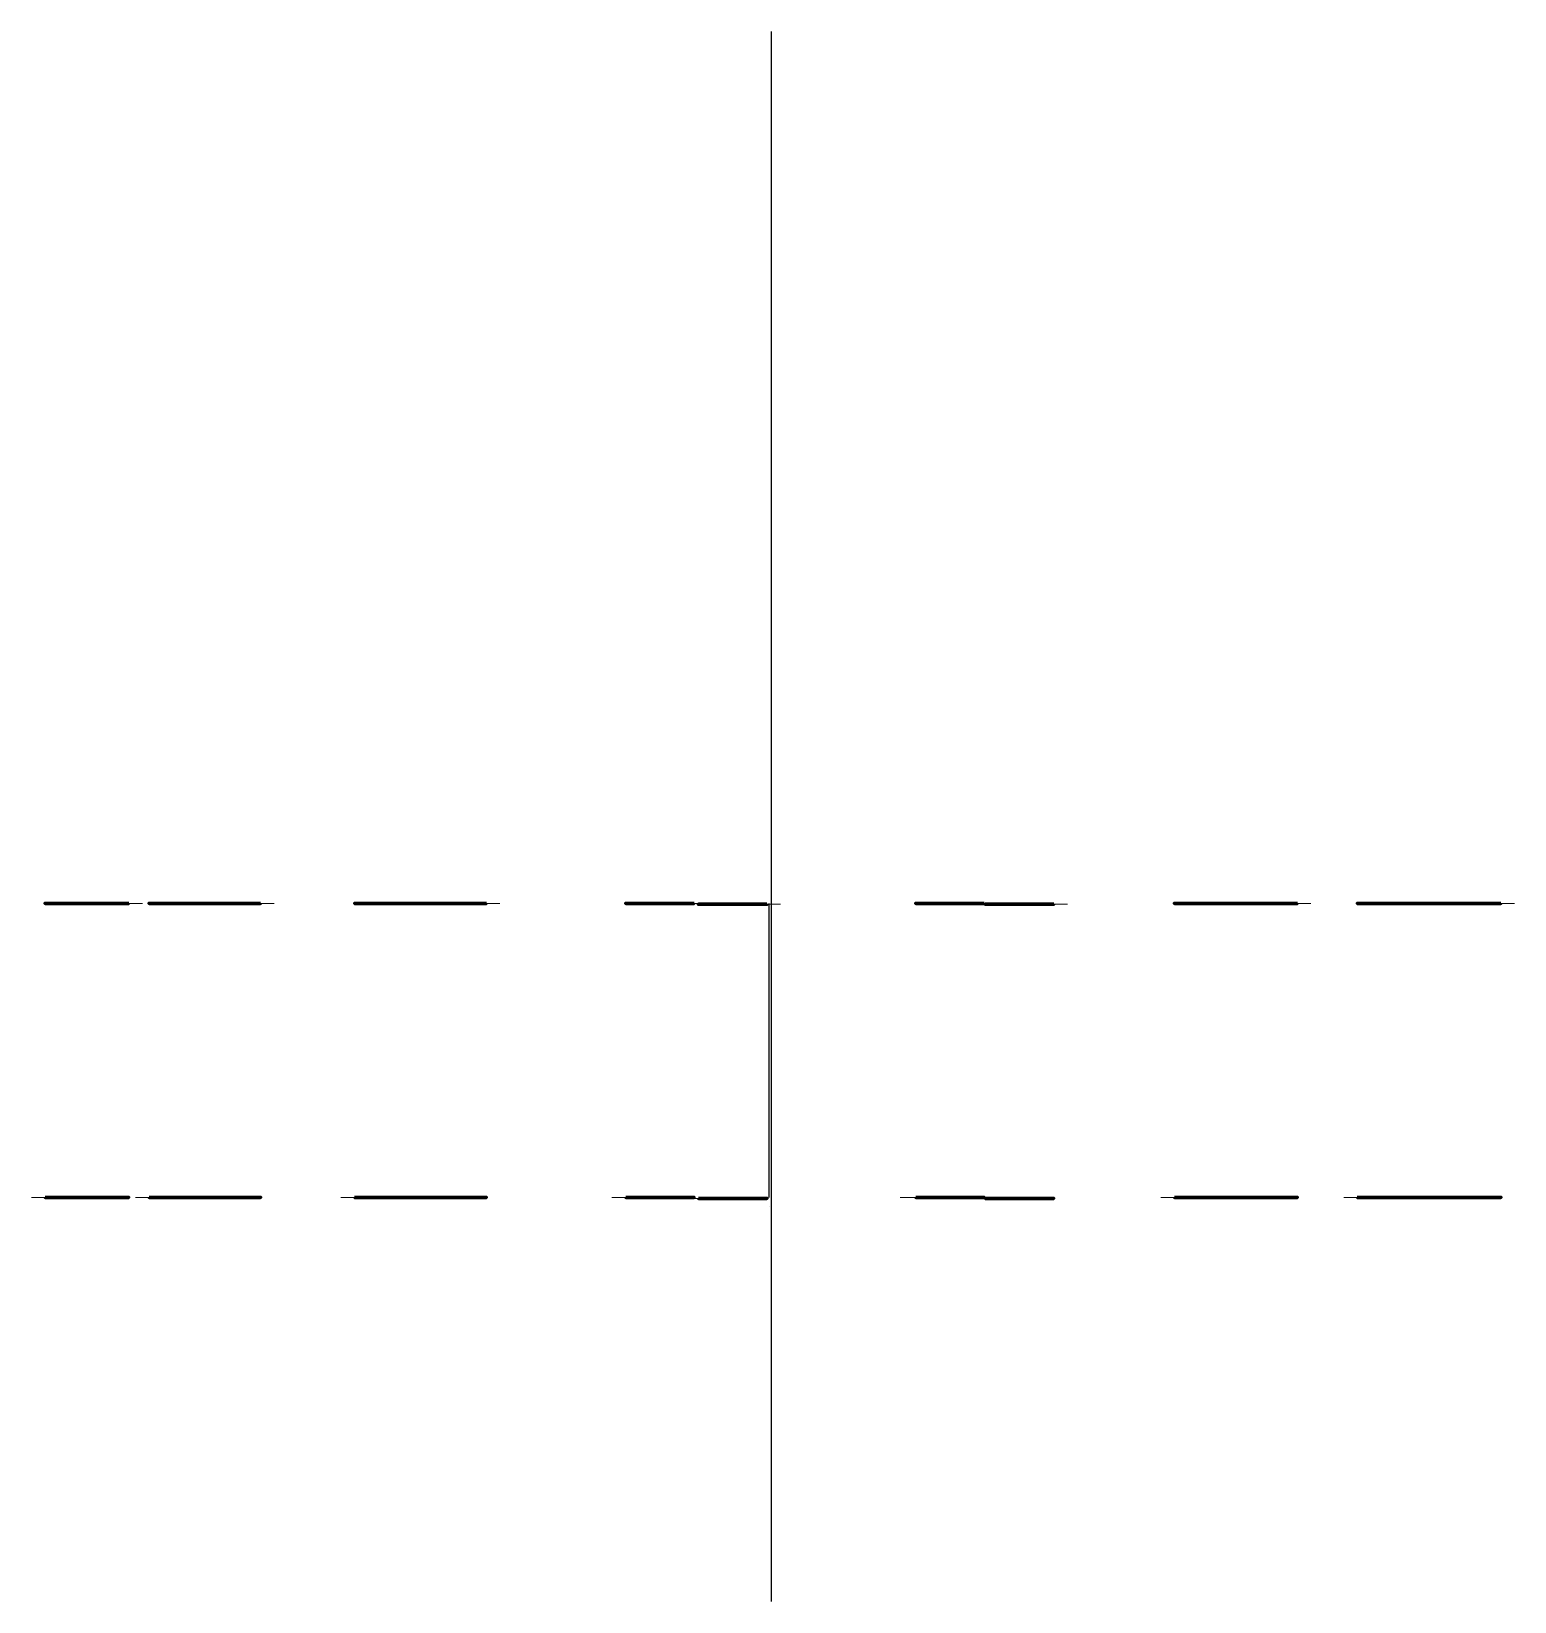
# Model space of a CAD drawing. Header units: millimetres. Extents: x 26311 to 27454, y 24309 to 25519.
import ezdxf

# ---------------------------------------------------------------- set-up
doc = ezdxf.new("R2010")
doc.units = ezdxf.units.MM
doc.layers.add('17', color=250, linetype='Continuous')

msp = doc.modelspace()

# ---------------------------------------------------------------- linework, layer by layer
for p, q in [((26881.3, 24308.9, -16734), (26881.3, 25518.9, -16734)), ((26879.6, 24620.3, -16034.1), (26879.6, 24846.9, -16034.1)), ((26879.9, 24613.4, -16034), (26879.9, 24613.4, -17018.3))]:
    msp.add_line(p, q)
at = {"layer": '17', "lineweight": 70, "extrusion": (1.22465e-16, 1, 6.12323e-17)}
for points, elevation in [([(-26374.3, -16271.1), (-26321.5, -16271.1), (-26321.5, -16182.4), (-26374.3, -16182.4), (-26374.3, -16271.1)], 24846.9), ([(-26386, -16047.6), (-26333.2, -16047.6), (-26333.2, -15958.9), (-26386, -15958.9), (-26386, -16047.6)], 24846.9), ([(-26454.5, -16480.1), (-26401.7, -16480.1), (-26401.7, -16391.4), (-26454.5, -16391.4), (-26454.5, -16480.1)], 24846.9), ([(-26487.6, -15848.2), (-26434.9, -15848.2), (-26434.9, -15759.4), (-26487.6, -15759.4), (-26487.6, -15848.2)], 24846.9), ([(-26612.8, -16638.4), (-26560, -16638.4), (-26560, -16549.6), (-26612.8, -16549.6), (-26612.8, -16638.4)], 24846.9), ([(-26661.6, -15707.3), (-26608.8, -15707.3), (-26608.8, -15618.6), (-26661.6, -15618.6), (-26661.6, -15707.3)], 24846.9), ([(-26821.7, -16718.6), (-26769, -16718.6), (-26769, -16629.8), (-26821.7, -16629.8), (-26821.7, -16718.6)], 24846.9), ([(-26877.8, -15649.4), (-26825, -15649.4), (-26825, -15560.6), (-26877.8, -15560.6), (-26877.8, -15649.4)], 24846.3), ([(-27045.2, -16706.9), (-26992.5, -16706.9), (-26992.5, -16618.1), (-27045.2, -16618.1), (-27045.2, -16706.9)], 24846.9), ([(-27098.8, -15684.4), (-27046.1, -15684.4), (-27046.1, -15595.7), (-27098.8, -15595.7), (-27098.8, -15684.4)], 24846.3), ([(-27244.7, -16605.3), (-27191.9, -16605.3), (-27191.9, -16516.5), (-27244.7, -16516.5), (-27244.7, -16605.3)], 24846.9), ([(-27286.6, -15806.3), (-27233.8, -15806.3), (-27233.8, -15717.6), (-27286.6, -15717.6), (-27286.6, -15806.3)], 24846.9), ([(-27385.5, -16431.3), (-27332.8, -16431.3), (-27332.8, -16342.6), (-27385.5, -16342.6), (-27385.5, -16431.3)], 24846.9), ([(-27408.5, -15994), (-27355.7, -15994), (-27355.7, -15905.3), (-27408.5, -15905.3), (-27408.5, -15994)], 24846.9), ([(-27443.5, -16215.1), (-27390.7, -16215.1), (-27390.7, -16126.4), (-27443.5, -16126.4), (-27443.5, -16215.1)], 24846.9)]:
    msp.add_lwpolyline(points, close=True, dxfattribs=dict(at, elevation=elevation))
at = {"layer": '17', "lineweight": 70, "extrusion": (0, -1, 6.12323e-17)}
for points, elevation in [([(26321.5, -16271.1), (26374.3, -16271.1), (26374.3, -16182.4), (26321.5, -16182.4), (26321.5, -16271.1)], -24620.3), ([(26333.2, -16047.6), (26386, -16047.6), (26386, -15958.9), (26333.2, -15958.9), (26333.2, -16047.6)], -24620.3), ([(26401.7, -16480.1), (26454.5, -16480.1), (26454.5, -16391.4), (26401.7, -16391.4), (26401.7, -16480.1)], -24620.3), ([(26434.9, -15848.2), (26487.6, -15848.2), (26487.6, -15759.4), (26434.9, -15759.4), (26434.9, -15848.2)], -24620.3), ([(26560, -16638.4), (26612.8, -16638.4), (26612.8, -16549.6), (26560, -16549.6), (26560, -16638.4)], -24620.3), ([(26608.8, -15707.3), (26661.6, -15707.3), (26661.6, -15618.6), (26608.8, -15618.6), (26608.8, -15707.3)], -24620.3), ([(26769, -16718.6), (26821.7, -16718.6), (26821.7, -16629.8), (26769, -16629.8), (26769, -16718.6)], -24620.3), ([(26825, -15649.4), (26877.8, -15649.4), (26877.8, -15560.6), (26825, -15560.6), (26825, -15649.4)], -24619.6), ([(26992.5, -16706.9), (27045.2, -16706.9), (27045.2, -16618.1), (26992.5, -16618.1), (26992.5, -16706.9)], -24620.3), ([(27046.1, -15684.4), (27098.8, -15684.4), (27098.8, -15595.7), (27046.1, -15595.7), (27046.1, -15684.4)], -24619.6), ([(27191.9, -16605.3), (27244.7, -16605.3), (27244.7, -16516.5), (27191.9, -16516.5), (27191.9, -16605.3)], -24620.3), ([(27233.8, -15806.3), (27286.6, -15806.3), (27286.6, -15717.6), (27233.8, -15717.6), (27233.8, -15806.3)], -24620.3), ([(27332.8, -16431.3), (27385.5, -16431.3), (27385.5, -16342.6), (27332.8, -16342.6), (27332.8, -16431.3)], -24620.3), ([(27355.7, -15994), (27408.5, -15994), (27408.5, -15905.3), (27355.7, -15905.3), (27355.7, -15994)], -24620.3), ([(27390.7, -16215.1), (27443.5, -16215.1), (27443.5, -16126.4), (27390.7, -16126.4), (27390.7, -16215.1)], -24620.3)]:
    msp.add_lwpolyline(points, close=True, dxfattribs=dict(at, elevation=elevation))
at = {"layer": '17', "lineweight": 18, "extrusion": (1.22465e-16, 1, 6.12323e-17)}
for centre in [(26326.4, 24846.9, -16226.4), (26338.2, 24846.9, -16002.9), (26406.7, 24846.9, -16435.4), (26439.8, 24846.9, -15803.5), (26564.9, 24846.9, -16593.7), (26613.7, 24846.9, -15662.6), (26773.9, 24846.9, -16673.9), (26829.9, 24846.3, -15604.7), (26997.4, 24846.9, -16662.2), (27051, 24846.3, -15639.7), (27196.9, 24846.9, -16560.6), (27238.7, 24846.9, -15761.6), (27337.7, 24846.9, -16386.6), (27360.6, 24846.9, -15949.3), (27395.6, 24846.9, -16170.4)]:
    msp.add_ellipse(centre, major_axis=(0, 0, 3.05), ratio=1, dxfattribs=at)
at = {"layer": '17', "lineweight": 18, "extrusion": (0, -1, 6.12323e-17)}
for centre in [(26369.4, 24620.3, -16226.4), (26381.1, 24620.3, -16002.9), (26449.6, 24620.3, -16435.4), (26482.7, 24620.3, -15803.5), (26607.8, 24620.3, -16593.7), (26656.6, 24620.3, -15662.6), (26816.8, 24620.3, -16673.9), (26872.8, 24619.6, -15604.7), (27040.3, 24620.3, -16662.2), (27093.9, 24619.6, -15639.7), (27239.8, 24620.3, -16560.6), (27281.6, 24620.3, -15761.6), (27380.6, 24620.3, -16386.6), (27403.5, 24620.3, -15949.3), (27438.6, 24620.3, -16170.4)]:
    msp.add_ellipse(centre, major_axis=(0, 0, 3.05), ratio=1, dxfattribs=at)
at = {"layer": '17'}
for points, knots in [([(26321.5, 24846.9, -16231.6), (26321.5, 24846.9, -16231.6), (26321.5, 24846.9, -16231.6), (26321.5, 24846.9, -16182.4), (26321.5, 24846.9, -16182.4)], [0.3, 0.3, 0.3, 0.3, 0.3, 0.4, 0.4, 0.4, 0.4]), ([(26333.3, 24846.9, -16008), (26333.3, 24846.9, -16008), (26333.3, 24846.9, -16008), (26333.3, 24846.9, -15958.9), (26333.3, 24846.9, -15958.9)], [0.3, 0.3, 0.3, 0.3, 0.3, 0.4, 0.4, 0.4, 0.4]), ([(26374.3, 24846.9, -16182.4), (26374.3, 24846.9, -16182.4), (26374.3, 24846.9, -16182.4), (26374.3, 24846.9, -16231.6), (26374.3, 24846.9, -16231.6)], [0.1, 0.1, 0.1, 0.1, 0.1, 0.2, 0.2, 0.2, 0.2]), ([(26386, 24846.9, -15958.9), (26386, 24846.9, -15958.9), (26386, 24846.9, -15958.9), (26386, 24846.9, -16008), (26386, 24846.9, -16008)], [0.1, 0.1, 0.1, 0.1, 0.1, 0.2, 0.2, 0.2, 0.2]), ([(26401.8, 24846.9, -16440.5), (26401.8, 24846.9, -16440.5), (26401.8, 24846.9, -16440.5), (26401.8, 24846.9, -16391.4), (26401.8, 24846.9, -16391.4)], [0.3, 0.3, 0.3, 0.3, 0.3, 0.4, 0.4, 0.4, 0.4]), ([(26434.9, 24846.9, -15808.6), (26434.9, 24846.9, -15808.6), (26434.9, 24846.9, -15808.6), (26434.9, 24846.9, -15759.4), (26434.9, 24846.9, -15759.4)], [0.3, 0.3, 0.3, 0.3, 0.3, 0.4, 0.4, 0.4, 0.4]), ([(26454.5, 24846.9, -16391.4), (26454.5, 24846.9, -16391.4), (26454.5, 24846.9, -16391.4), (26454.5, 24846.9, -16440.5), (26454.5, 24846.9, -16440.5)], [0.1, 0.1, 0.1, 0.1, 0.1, 0.2, 0.2, 0.2, 0.2]), ([(26487.6, 24846.9, -15759.4), (26487.6, 24846.9, -15759.4), (26487.6, 24846.9, -15759.4), (26487.6, 24846.9, -15808.6), (26487.6, 24846.9, -15808.6)], [0.1, 0.1, 0.1, 0.1, 0.1, 0.2, 0.2, 0.2, 0.2]), ([(26560, 24846.9, -16598.8), (26560, 24846.9, -16598.8), (26560, 24846.9, -16598.8), (26560, 24846.9, -16549.6), (26560, 24846.9, -16549.6)], [0.3, 0.3, 0.3, 0.3, 0.3, 0.4, 0.4, 0.4, 0.4]), ([(26608.8, 24846.9, -15667.7), (26608.8, 24846.9, -15667.7), (26608.8, 24846.9, -15667.7), (26608.8, 24846.9, -15618.6), (26608.8, 24846.9, -15618.6)], [0.3, 0.3, 0.3, 0.3, 0.3, 0.4, 0.4, 0.4, 0.4]), ([(26612.8, 24846.9, -16549.6), (26612.8, 24846.9, -16549.6), (26612.8, 24846.9, -16549.6), (26612.8, 24846.9, -16598.8), (26612.8, 24846.9, -16598.8)], [0.1, 0.1, 0.1, 0.1, 0.1, 0.2, 0.2, 0.2, 0.2]), ([(26661.6, 24846.9, -15618.6), (26661.6, 24846.9, -15618.6), (26661.6, 24846.9, -15618.6), (26661.6, 24846.9, -15667.7), (26661.6, 24846.9, -15667.7)], [0.1, 0.1, 0.1, 0.1, 0.1, 0.2, 0.2, 0.2, 0.2]), ([(26769, 24846.9, -16679), (26769, 24846.9, -16679), (26769, 24846.9, -16679), (26769, 24846.9, -16629.8), (26769, 24846.9, -16629.8)], [0.3, 0.3, 0.3, 0.3, 0.3, 0.4, 0.4, 0.4, 0.4]), ([(26821.7, 24846.9, -16629.8), (26821.7, 24846.9, -16629.8), (26821.7, 24846.9, -16629.8), (26821.7, 24846.9, -16679), (26821.7, 24846.9, -16679)], [0.1, 0.1, 0.1, 0.1, 0.1, 0.2, 0.2, 0.2, 0.2]), ([(26825, 24846.3, -15609.8), (26825, 24846.3, -15609.8), (26825, 24846.3, -15609.8), (26825, 24846.3, -15560.6), (26825, 24846.3, -15560.6)], [0.3, 0.3, 0.3, 0.3, 0.3, 0.4, 0.4, 0.4, 0.4]), ([(26877.8, 24846.3, -15560.6), (26877.8, 24846.3, -15560.6), (26877.8, 24846.3, -15560.6), (26877.8, 24846.3, -15609.8), (26877.8, 24846.3, -15609.8)], [0.1, 0.1, 0.1, 0.1, 0.1, 0.2, 0.2, 0.2, 0.2]), ([(26992.5, 24846.9, -16667.3), (26992.5, 24846.9, -16667.3), (26992.5, 24846.9, -16667.3), (26992.5, 24846.9, -16618.1), (26992.5, 24846.9, -16618.1)], [0.3, 0.3, 0.3, 0.3, 0.3, 0.4, 0.4, 0.4, 0.4]), ([(27045.2, 24846.9, -16618.1), (27045.2, 24846.9, -16618.1), (27045.2, 24846.9, -16618.1), (27045.2, 24846.9, -16667.3), (27045.2, 24846.9, -16667.3)], [0.1, 0.1, 0.1, 0.1, 0.1, 0.2, 0.2, 0.2, 0.2]), ([(27046.1, 24846.3, -15644.8), (27046.1, 24846.3, -15644.8), (27046.1, 24846.3, -15644.8), (27046.1, 24846.3, -15595.7), (27046.1, 24846.3, -15595.7)], [0.3, 0.3, 0.3, 0.3, 0.3, 0.4, 0.4, 0.4, 0.4]), ([(27098.8, 24846.3, -15595.7), (27098.8, 24846.3, -15595.7), (27098.8, 24846.3, -15595.7), (27098.8, 24846.3, -15644.8), (27098.8, 24846.3, -15644.8)], [0.1, 0.1, 0.1, 0.1, 0.1, 0.2, 0.2, 0.2, 0.2]), ([(27191.9, 24846.9, -16565.7), (27191.9, 24846.9, -16565.7), (27191.9, 24846.9, -16565.7), (27191.9, 24846.9, -16516.5), (27191.9, 24846.9, -16516.5)], [0.3, 0.3, 0.3, 0.3, 0.3, 0.4, 0.4, 0.4, 0.4]), ([(27233.8, 24846.9, -15766.7), (27233.8, 24846.9, -15766.7), (27233.8, 24846.9, -15766.7), (27233.8, 24846.9, -15717.6), (27233.8, 24846.9, -15717.6)], [0.3, 0.3, 0.3, 0.3, 0.3, 0.4, 0.4, 0.4, 0.4]), ([(27244.7, 24846.9, -16516.5), (27244.7, 24846.9, -16516.5), (27244.7, 24846.9, -16516.5), (27244.7, 24846.9, -16565.7), (27244.7, 24846.9, -16565.7)], [0.1, 0.1, 0.1, 0.1, 0.1, 0.2, 0.2, 0.2, 0.2]), ([(27286.6, 24846.9, -15717.6), (27286.6, 24846.9, -15717.6), (27286.6, 24846.9, -15717.6), (27286.6, 24846.9, -15766.7), (27286.6, 24846.9, -15766.7)], [0.1, 0.1, 0.1, 0.1, 0.1, 0.2, 0.2, 0.2, 0.2]), ([(27332.8, 24846.9, -16391.7), (27332.8, 24846.9, -16391.7), (27332.8, 24846.9, -16391.7), (27332.8, 24846.9, -16342.6), (27332.8, 24846.9, -16342.6)], [0.3, 0.3, 0.3, 0.3, 0.3, 0.4, 0.4, 0.4, 0.4]), ([(27355.7, 24846.9, -15954.4), (27355.7, 24846.9, -15954.4), (27355.7, 24846.9, -15954.4), (27355.7, 24846.9, -15905.3), (27355.7, 24846.9, -15905.3)], [0.3, 0.3, 0.3, 0.3, 0.3, 0.4, 0.4, 0.4, 0.4]), ([(27385.5, 24846.9, -16342.6), (27385.5, 24846.9, -16342.6), (27385.5, 24846.9, -16342.6), (27385.5, 24846.9, -16391.7), (27385.5, 24846.9, -16391.7)], [0.1, 0.1, 0.1, 0.1, 0.1, 0.2, 0.2, 0.2, 0.2]), ([(27390.7, 24846.9, -16175.5), (27390.7, 24846.9, -16175.5), (27390.7, 24846.9, -16175.5), (27390.7, 24846.9, -16126.4), (27390.7, 24846.9, -16126.4)], [0.3, 0.3, 0.3, 0.3, 0.3, 0.4, 0.4, 0.4, 0.4]), ([(27408.5, 24846.9, -15905.3), (27408.5, 24846.9, -15905.3), (27408.5, 24846.9, -15905.3), (27408.5, 24846.9, -15954.4), (27408.5, 24846.9, -15954.4)], [0.1, 0.1, 0.1, 0.1, 0.1, 0.2, 0.2, 0.2, 0.2]), ([(27443.5, 24846.9, -16126.4), (27443.5, 24846.9, -16126.4), (27443.5, 24846.9, -16126.4), (27443.5, 24846.9, -16175.5), (27443.5, 24846.9, -16175.5)], [0.1, 0.1, 0.1, 0.1, 0.1, 0.2, 0.2, 0.2, 0.2]), ([(26321.5, 24620.3, -16182.4), (26321.5, 24620.3, -16182.4), (26321.5, 24620.3, -16182.4), (26321.5, 24620.3, -16231.6), (26321.5, 24620.3, -16231.6)], [0.1, 0.1, 0.1, 0.1, 0.1, 0.2, 0.2, 0.2, 0.2]), ([(26333.2, 24620.3, -15958.9), (26333.2, 24620.3, -15958.9), (26333.2, 24620.3, -15958.9), (26333.2, 24620.3, -16008), (26333.2, 24620.3, -16008)], [0.1, 0.1, 0.1, 0.1, 0.1, 0.2, 0.2, 0.2, 0.2]), ([(26374.3, 24620.3, -16231.6), (26374.3, 24620.3, -16231.6), (26374.3, 24620.3, -16231.6), (26374.3, 24620.3, -16182.4), (26374.3, 24620.3, -16182.4)], [0.3, 0.3, 0.3, 0.3, 0.3, 0.4, 0.4, 0.4, 0.4]), ([(26386, 24620.3, -16008), (26386, 24620.3, -16008), (26386, 24620.3, -16008), (26386, 24620.3, -15958.9), (26386, 24620.3, -15958.9)], [0.3, 0.3, 0.3, 0.3, 0.3, 0.4, 0.4, 0.4, 0.4]), ([(26401.7, 24620.3, -16391.4), (26401.7, 24620.3, -16391.4), (26401.7, 24620.3, -16391.4), (26401.7, 24620.3, -16440.5), (26401.7, 24620.3, -16440.5)], [0.1, 0.1, 0.1, 0.1, 0.1, 0.2, 0.2, 0.2, 0.2]), ([(26434.9, 24620.3, -15759.4), (26434.9, 24620.3, -15759.4), (26434.9, 24620.3, -15759.4), (26434.9, 24620.3, -15808.6), (26434.9, 24620.3, -15808.6)], [0.1, 0.1, 0.1, 0.1, 0.1, 0.2, 0.2, 0.2, 0.2]), ([(26454.5, 24620.3, -16440.5), (26454.5, 24620.3, -16440.5), (26454.5, 24620.3, -16440.5), (26454.5, 24620.3, -16391.4), (26454.5, 24620.3, -16391.4)], [0.3, 0.3, 0.3, 0.3, 0.3, 0.4, 0.4, 0.4, 0.4]), ([(26487.6, 24620.3, -15808.6), (26487.6, 24620.3, -15808.6), (26487.6, 24620.3, -15808.6), (26487.6, 24620.3, -15759.4), (26487.6, 24620.3, -15759.4)], [0.3, 0.3, 0.3, 0.3, 0.3, 0.4, 0.4, 0.4, 0.4]), ([(26560, 24620.3, -16549.6), (26560, 24620.3, -16549.6), (26560, 24620.3, -16549.6), (26560, 24620.3, -16598.8), (26560, 24620.3, -16598.8)], [0.1, 0.1, 0.1, 0.1, 0.1, 0.2, 0.2, 0.2, 0.2]), ([(26608.8, 24620.3, -15618.6), (26608.8, 24620.3, -15618.6), (26608.8, 24620.3, -15618.6), (26608.8, 24620.3, -15667.7), (26608.8, 24620.3, -15667.7)], [0.1, 0.1, 0.1, 0.1, 0.1, 0.2, 0.2, 0.2, 0.2]), ([(26612.7, 24620.3, -16598.8), (26612.7, 24620.3, -16598.8), (26612.7, 24620.3, -16598.8), (26612.7, 24620.3, -16549.6), (26612.7, 24620.3, -16549.6)], [0.3, 0.3, 0.3, 0.3, 0.3, 0.4, 0.4, 0.4, 0.4]), ([(26661.5, 24620.3, -15667.7), (26661.5, 24620.3, -15667.7), (26661.5, 24620.3, -15667.7), (26661.5, 24620.3, -15618.6), (26661.5, 24620.3, -15618.6)], [0.3, 0.3, 0.3, 0.3, 0.3, 0.4, 0.4, 0.4, 0.4]), ([(26769, 24620.3, -16629.8), (26769, 24620.3, -16629.8), (26769, 24620.3, -16629.8), (26769, 24620.3, -16679), (26769, 24620.3, -16679)], [0.1, 0.1, 0.1, 0.1, 0.1, 0.2, 0.2, 0.2, 0.2]), ([(26821.7, 24620.3, -16679), (26821.7, 24620.3, -16679), (26821.7, 24620.3, -16679), (26821.7, 24620.3, -16629.8), (26821.7, 24620.3, -16629.8)], [0.3, 0.3, 0.3, 0.3, 0.3, 0.4, 0.4, 0.4, 0.4]), ([(26825, 24619.6, -15560.6), (26825, 24619.6, -15560.6), (26825, 24619.6, -15560.6), (26825, 24619.6, -15609.8), (26825, 24619.6, -15609.8)], [0.1, 0.1, 0.1, 0.1, 0.1, 0.2, 0.2, 0.2, 0.2]), ([(26877.8, 24619.6, -15609.8), (26877.8, 24619.6, -15609.8), (26877.8, 24619.6, -15609.8), (26877.8, 24619.6, -15560.6), (26877.8, 24619.6, -15560.6)], [0.3, 0.3, 0.3, 0.3, 0.3, 0.4, 0.4, 0.4, 0.4]), ([(26992.5, 24620.3, -16618.1), (26992.5, 24620.3, -16618.1), (26992.5, 24620.3, -16618.1), (26992.5, 24620.3, -16667.3), (26992.5, 24620.3, -16667.3)], [0.1, 0.1, 0.1, 0.1, 0.1, 0.2, 0.2, 0.2, 0.2]), ([(27045.2, 24620.3, -16667.3), (27045.2, 24620.3, -16667.3), (27045.2, 24620.3, -16667.3), (27045.2, 24620.3, -16618.1), (27045.2, 24620.3, -16618.1)], [0.3, 0.3, 0.3, 0.3, 0.3, 0.4, 0.4, 0.4, 0.4]), ([(27046.1, 24619.6, -15595.7), (27046.1, 24619.6, -15595.7), (27046.1, 24619.6, -15595.7), (27046.1, 24619.6, -15644.8), (27046.1, 24619.6, -15644.8)], [0.1, 0.1, 0.1, 0.1, 0.1, 0.2, 0.2, 0.2, 0.2]), ([(27098.8, 24619.6, -15644.8), (27098.8, 24619.6, -15644.8), (27098.8, 24619.6, -15644.8), (27098.8, 24619.6, -15595.7), (27098.8, 24619.6, -15595.7)], [0.3, 0.3, 0.3, 0.3, 0.3, 0.4, 0.4, 0.4, 0.4]), ([(27191.9, 24620.3, -16516.5), (27191.9, 24620.3, -16516.5), (27191.9, 24620.3, -16516.5), (27191.9, 24620.3, -16565.7), (27191.9, 24620.3, -16565.7)], [0.1, 0.1, 0.1, 0.1, 0.1, 0.2, 0.2, 0.2, 0.2]), ([(27233.8, 24620.3, -15717.6), (27233.8, 24620.3, -15717.6), (27233.8, 24620.3, -15717.6), (27233.8, 24620.3, -15766.7), (27233.8, 24620.3, -15766.7)], [0.1, 0.1, 0.1, 0.1, 0.1, 0.2, 0.2, 0.2, 0.2]), ([(27244.7, 24620.3, -16565.7), (27244.7, 24620.3, -16565.7), (27244.7, 24620.3, -16565.7), (27244.7, 24620.3, -16516.5), (27244.7, 24620.3, -16516.5)], [0.3, 0.3, 0.3, 0.3, 0.3, 0.4, 0.4, 0.4, 0.4]), ([(27286.5, 24620.3, -15766.7), (27286.5, 24620.3, -15766.7), (27286.5, 24620.3, -15766.7), (27286.5, 24620.3, -15717.6), (27286.5, 24620.3, -15717.6)], [0.3, 0.3, 0.3, 0.3, 0.3, 0.4, 0.4, 0.4, 0.4]), ([(27332.8, 24620.3, -16342.6), (27332.8, 24620.3, -16342.6), (27332.8, 24620.3, -16342.6), (27332.8, 24620.3, -16391.7), (27332.8, 24620.3, -16391.7)], [0.1, 0.1, 0.1, 0.1, 0.1, 0.2, 0.2, 0.2, 0.2]), ([(27355.7, 24620.3, -15905.3), (27355.7, 24620.3, -15905.3), (27355.7, 24620.3, -15905.3), (27355.7, 24620.3, -15954.4), (27355.7, 24620.3, -15954.4)], [0.1, 0.1, 0.1, 0.1, 0.1, 0.2, 0.2, 0.2, 0.2]), ([(27385.5, 24620.3, -16391.7), (27385.5, 24620.3, -16391.7), (27385.5, 24620.3, -16391.7), (27385.5, 24620.3, -16342.6), (27385.5, 24620.3, -16342.6)], [0.3, 0.3, 0.3, 0.3, 0.3, 0.4, 0.4, 0.4, 0.4]), ([(27390.7, 24620.3, -16126.4), (27390.7, 24620.3, -16126.4), (27390.7, 24620.3, -16126.4), (27390.7, 24620.3, -16175.5), (27390.7, 24620.3, -16175.5)], [0.1, 0.1, 0.1, 0.1, 0.1, 0.2, 0.2, 0.2, 0.2]), ([(27408.5, 24620.3, -15954.4), (27408.5, 24620.3, -15954.4), (27408.5, 24620.3, -15954.4), (27408.5, 24620.3, -15905.3), (27408.5, 24620.3, -15905.3)], [0.3, 0.3, 0.3, 0.3, 0.3, 0.4, 0.4, 0.4, 0.4]), ([(27443.5, 24620.3, -16175.5), (27443.5, 24620.3, -16175.5), (27443.5, 24620.3, -16175.5), (27443.5, 24620.3, -16126.4), (27443.5, 24620.3, -16126.4)], [0.3, 0.3, 0.3, 0.3, 0.3, 0.4, 0.4, 0.4, 0.4])]:
    msp.add_open_spline(points, degree=3, knots=knots, dxfattribs=at)
at = {"layer": '17', "lineweight": 9}
for points, knots in [([(26321.5, 24846.9, -16231.6), (26321.5, 24846.9, -16231.6), (26321.5, 24846.9, -16231.6), (26321.5, 24846.9, -16182.4), (26321.5, 24846.9, -16182.4)], [0.3, 0.3, 0.3, 0.3, 0.3, 0.4, 0.4, 0.4, 0.4]), ([(26333.3, 24846.9, -16008), (26333.3, 24846.9, -16008), (26333.3, 24846.9, -16008), (26333.3, 24846.9, -15958.9), (26333.3, 24846.9, -15958.9)], [0.3, 0.3, 0.3, 0.3, 0.3, 0.4, 0.4, 0.4, 0.4]), ([(26374.3, 24846.9, -16182.4), (26374.3, 24846.9, -16182.4), (26374.3, 24846.9, -16182.4), (26374.3, 24846.9, -16231.6), (26374.3, 24846.9, -16231.6)], [0.1, 0.1, 0.1, 0.1, 0.1, 0.2, 0.2, 0.2, 0.2]), ([(26386, 24846.9, -15958.9), (26386, 24846.9, -15958.9), (26386, 24846.9, -15958.9), (26386, 24846.9, -16008), (26386, 24846.9, -16008)], [0.1, 0.1, 0.1, 0.1, 0.1, 0.2, 0.2, 0.2, 0.2]), ([(26401.8, 24846.9, -16440.5), (26401.8, 24846.9, -16440.5), (26401.8, 24846.9, -16440.5), (26401.8, 24846.9, -16391.4), (26401.8, 24846.9, -16391.4)], [0.3, 0.3, 0.3, 0.3, 0.3, 0.4, 0.4, 0.4, 0.4]), ([(26434.9, 24846.9, -15808.6), (26434.9, 24846.9, -15808.6), (26434.9, 24846.9, -15808.6), (26434.9, 24846.9, -15759.4), (26434.9, 24846.9, -15759.4)], [0.3, 0.3, 0.3, 0.3, 0.3, 0.4, 0.4, 0.4, 0.4]), ([(26454.5, 24846.9, -16391.4), (26454.5, 24846.9, -16391.4), (26454.5, 24846.9, -16391.4), (26454.5, 24846.9, -16440.5), (26454.5, 24846.9, -16440.5)], [0.1, 0.1, 0.1, 0.1, 0.1, 0.2, 0.2, 0.2, 0.2]), ([(26487.6, 24846.9, -15759.4), (26487.6, 24846.9, -15759.4), (26487.6, 24846.9, -15759.4), (26487.6, 24846.9, -15808.6), (26487.6, 24846.9, -15808.6)], [0.1, 0.1, 0.1, 0.1, 0.1, 0.2, 0.2, 0.2, 0.2]), ([(26560, 24846.9, -16598.8), (26560, 24846.9, -16598.8), (26560, 24846.9, -16598.8), (26560, 24846.9, -16549.6), (26560, 24846.9, -16549.6)], [0.3, 0.3, 0.3, 0.3, 0.3, 0.4, 0.4, 0.4, 0.4]), ([(26608.8, 24846.9, -15667.7), (26608.8, 24846.9, -15667.7), (26608.8, 24846.9, -15667.7), (26608.8, 24846.9, -15618.6), (26608.8, 24846.9, -15618.6)], [0.3, 0.3, 0.3, 0.3, 0.3, 0.4, 0.4, 0.4, 0.4]), ([(26612.8, 24846.9, -16549.6), (26612.8, 24846.9, -16549.6), (26612.8, 24846.9, -16549.6), (26612.8, 24846.9, -16598.8), (26612.8, 24846.9, -16598.8)], [0.1, 0.1, 0.1, 0.1, 0.1, 0.2, 0.2, 0.2, 0.2]), ([(26661.6, 24846.9, -15618.6), (26661.6, 24846.9, -15618.6), (26661.6, 24846.9, -15618.6), (26661.6, 24846.9, -15667.7), (26661.6, 24846.9, -15667.7)], [0.1, 0.1, 0.1, 0.1, 0.1, 0.2, 0.2, 0.2, 0.2]), ([(26769, 24846.9, -16679), (26769, 24846.9, -16679), (26769, 24846.9, -16679), (26769, 24846.9, -16629.8), (26769, 24846.9, -16629.8)], [0.3, 0.3, 0.3, 0.3, 0.3, 0.4, 0.4, 0.4, 0.4]), ([(26821.7, 24846.9, -16629.8), (26821.7, 24846.9, -16629.8), (26821.7, 24846.9, -16629.8), (26821.7, 24846.9, -16679), (26821.7, 24846.9, -16679)], [0.1, 0.1, 0.1, 0.1, 0.1, 0.2, 0.2, 0.2, 0.2]), ([(26825, 24846.3, -15609.8), (26825, 24846.3, -15609.8), (26825, 24846.3, -15609.8), (26825, 24846.3, -15560.6), (26825, 24846.3, -15560.6)], [0.3, 0.3, 0.3, 0.3, 0.3, 0.4, 0.4, 0.4, 0.4]), ([(26877.8, 24846.3, -15560.6), (26877.8, 24846.3, -15560.6), (26877.8, 24846.3, -15560.6), (26877.8, 24846.3, -15609.8), (26877.8, 24846.3, -15609.8)], [0.1, 0.1, 0.1, 0.1, 0.1, 0.2, 0.2, 0.2, 0.2]), ([(26992.5, 24846.9, -16667.3), (26992.5, 24846.9, -16667.3), (26992.5, 24846.9, -16667.3), (26992.5, 24846.9, -16618.1), (26992.5, 24846.9, -16618.1)], [0.3, 0.3, 0.3, 0.3, 0.3, 0.4, 0.4, 0.4, 0.4]), ([(27045.2, 24846.9, -16618.1), (27045.2, 24846.9, -16618.1), (27045.2, 24846.9, -16618.1), (27045.2, 24846.9, -16667.3), (27045.2, 24846.9, -16667.3)], [0.1, 0.1, 0.1, 0.1, 0.1, 0.2, 0.2, 0.2, 0.2]), ([(27046.1, 24846.3, -15644.8), (27046.1, 24846.3, -15644.8), (27046.1, 24846.3, -15644.8), (27046.1, 24846.3, -15595.7), (27046.1, 24846.3, -15595.7)], [0.3, 0.3, 0.3, 0.3, 0.3, 0.4, 0.4, 0.4, 0.4]), ([(27098.8, 24846.3, -15595.7), (27098.8, 24846.3, -15595.7), (27098.8, 24846.3, -15595.7), (27098.8, 24846.3, -15644.8), (27098.8, 24846.3, -15644.8)], [0.1, 0.1, 0.1, 0.1, 0.1, 0.2, 0.2, 0.2, 0.2]), ([(27191.9, 24846.9, -16565.7), (27191.9, 24846.9, -16565.7), (27191.9, 24846.9, -16565.7), (27191.9, 24846.9, -16516.5), (27191.9, 24846.9, -16516.5)], [0.3, 0.3, 0.3, 0.3, 0.3, 0.4, 0.4, 0.4, 0.4]), ([(27233.8, 24846.9, -15766.7), (27233.8, 24846.9, -15766.7), (27233.8, 24846.9, -15766.7), (27233.8, 24846.9, -15717.6), (27233.8, 24846.9, -15717.6)], [0.3, 0.3, 0.3, 0.3, 0.3, 0.4, 0.4, 0.4, 0.4]), ([(27244.7, 24846.9, -16516.5), (27244.7, 24846.9, -16516.5), (27244.7, 24846.9, -16516.5), (27244.7, 24846.9, -16565.7), (27244.7, 24846.9, -16565.7)], [0.1, 0.1, 0.1, 0.1, 0.1, 0.2, 0.2, 0.2, 0.2]), ([(27286.6, 24846.9, -15717.6), (27286.6, 24846.9, -15717.6), (27286.6, 24846.9, -15717.6), (27286.6, 24846.9, -15766.7), (27286.6, 24846.9, -15766.7)], [0.1, 0.1, 0.1, 0.1, 0.1, 0.2, 0.2, 0.2, 0.2]), ([(27332.8, 24846.9, -16391.7), (27332.8, 24846.9, -16391.7), (27332.8, 24846.9, -16391.7), (27332.8, 24846.9, -16342.6), (27332.8, 24846.9, -16342.6)], [0.3, 0.3, 0.3, 0.3, 0.3, 0.4, 0.4, 0.4, 0.4]), ([(27355.7, 24846.9, -15954.4), (27355.7, 24846.9, -15954.4), (27355.7, 24846.9, -15954.4), (27355.7, 24846.9, -15905.3), (27355.7, 24846.9, -15905.3)], [0.3, 0.3, 0.3, 0.3, 0.3, 0.4, 0.4, 0.4, 0.4]), ([(27385.5, 24846.9, -16342.6), (27385.5, 24846.9, -16342.6), (27385.5, 24846.9, -16342.6), (27385.5, 24846.9, -16391.7), (27385.5, 24846.9, -16391.7)], [0.1, 0.1, 0.1, 0.1, 0.1, 0.2, 0.2, 0.2, 0.2]), ([(27390.7, 24846.9, -16175.5), (27390.7, 24846.9, -16175.5), (27390.7, 24846.9, -16175.5), (27390.7, 24846.9, -16126.4), (27390.7, 24846.9, -16126.4)], [0.3, 0.3, 0.3, 0.3, 0.3, 0.4, 0.4, 0.4, 0.4]), ([(27408.5, 24846.9, -15905.3), (27408.5, 24846.9, -15905.3), (27408.5, 24846.9, -15905.3), (27408.5, 24846.9, -15954.4), (27408.5, 24846.9, -15954.4)], [0.1, 0.1, 0.1, 0.1, 0.1, 0.2, 0.2, 0.2, 0.2]), ([(27443.5, 24846.9, -16126.4), (27443.5, 24846.9, -16126.4), (27443.5, 24846.9, -16126.4), (27443.5, 24846.9, -16175.5), (27443.5, 24846.9, -16175.5)], [0.1, 0.1, 0.1, 0.1, 0.1, 0.2, 0.2, 0.2, 0.2]), ([(26321.5, 24620.3, -16182.4), (26321.5, 24620.3, -16182.4), (26321.5, 24620.3, -16182.4), (26321.5, 24620.3, -16231.6), (26321.5, 24620.3, -16231.6)], [0.1, 0.1, 0.1, 0.1, 0.1, 0.2, 0.2, 0.2, 0.2]), ([(26333.2, 24620.3, -15958.9), (26333.2, 24620.3, -15958.9), (26333.2, 24620.3, -15958.9), (26333.2, 24620.3, -16008), (26333.2, 24620.3, -16008)], [0.1, 0.1, 0.1, 0.1, 0.1, 0.2, 0.2, 0.2, 0.2]), ([(26374.3, 24620.3, -16231.6), (26374.3, 24620.3, -16231.6), (26374.3, 24620.3, -16231.6), (26374.3, 24620.3, -16182.4), (26374.3, 24620.3, -16182.4)], [0.3, 0.3, 0.3, 0.3, 0.3, 0.4, 0.4, 0.4, 0.4]), ([(26386, 24620.3, -16008), (26386, 24620.3, -16008), (26386, 24620.3, -16008), (26386, 24620.3, -15958.9), (26386, 24620.3, -15958.9)], [0.3, 0.3, 0.3, 0.3, 0.3, 0.4, 0.4, 0.4, 0.4]), ([(26401.7, 24620.3, -16391.4), (26401.7, 24620.3, -16391.4), (26401.7, 24620.3, -16391.4), (26401.7, 24620.3, -16440.5), (26401.7, 24620.3, -16440.5)], [0.1, 0.1, 0.1, 0.1, 0.1, 0.2, 0.2, 0.2, 0.2]), ([(26434.9, 24620.3, -15759.4), (26434.9, 24620.3, -15759.4), (26434.9, 24620.3, -15759.4), (26434.9, 24620.3, -15808.6), (26434.9, 24620.3, -15808.6)], [0.1, 0.1, 0.1, 0.1, 0.1, 0.2, 0.2, 0.2, 0.2]), ([(26454.5, 24620.3, -16440.5), (26454.5, 24620.3, -16440.5), (26454.5, 24620.3, -16440.5), (26454.5, 24620.3, -16391.4), (26454.5, 24620.3, -16391.4)], [0.3, 0.3, 0.3, 0.3, 0.3, 0.4, 0.4, 0.4, 0.4]), ([(26487.6, 24620.3, -15808.6), (26487.6, 24620.3, -15808.6), (26487.6, 24620.3, -15808.6), (26487.6, 24620.3, -15759.4), (26487.6, 24620.3, -15759.4)], [0.3, 0.3, 0.3, 0.3, 0.3, 0.4, 0.4, 0.4, 0.4]), ([(26560, 24620.3, -16549.6), (26560, 24620.3, -16549.6), (26560, 24620.3, -16549.6), (26560, 24620.3, -16598.8), (26560, 24620.3, -16598.8)], [0.1, 0.1, 0.1, 0.1, 0.1, 0.2, 0.2, 0.2, 0.2]), ([(26608.8, 24620.3, -15618.6), (26608.8, 24620.3, -15618.6), (26608.8, 24620.3, -15618.6), (26608.8, 24620.3, -15667.7), (26608.8, 24620.3, -15667.7)], [0.1, 0.1, 0.1, 0.1, 0.1, 0.2, 0.2, 0.2, 0.2]), ([(26612.7, 24620.3, -16598.8), (26612.7, 24620.3, -16598.8), (26612.7, 24620.3, -16598.8), (26612.7, 24620.3, -16549.6), (26612.7, 24620.3, -16549.6)], [0.3, 0.3, 0.3, 0.3, 0.3, 0.4, 0.4, 0.4, 0.4]), ([(26661.5, 24620.3, -15667.7), (26661.5, 24620.3, -15667.7), (26661.5, 24620.3, -15667.7), (26661.5, 24620.3, -15618.6), (26661.5, 24620.3, -15618.6)], [0.3, 0.3, 0.3, 0.3, 0.3, 0.4, 0.4, 0.4, 0.4]), ([(26769, 24620.3, -16629.8), (26769, 24620.3, -16629.8), (26769, 24620.3, -16629.8), (26769, 24620.3, -16679), (26769, 24620.3, -16679)], [0.1, 0.1, 0.1, 0.1, 0.1, 0.2, 0.2, 0.2, 0.2]), ([(26821.7, 24620.3, -16679), (26821.7, 24620.3, -16679), (26821.7, 24620.3, -16679), (26821.7, 24620.3, -16629.8), (26821.7, 24620.3, -16629.8)], [0.3, 0.3, 0.3, 0.3, 0.3, 0.4, 0.4, 0.4, 0.4]), ([(26825, 24619.6, -15560.6), (26825, 24619.6, -15560.6), (26825, 24619.6, -15560.6), (26825, 24619.6, -15609.8), (26825, 24619.6, -15609.8)], [0.1, 0.1, 0.1, 0.1, 0.1, 0.2, 0.2, 0.2, 0.2]), ([(26877.8, 24619.6, -15609.8), (26877.8, 24619.6, -15609.8), (26877.8, 24619.6, -15609.8), (26877.8, 24619.6, -15560.6), (26877.8, 24619.6, -15560.6)], [0.3, 0.3, 0.3, 0.3, 0.3, 0.4, 0.4, 0.4, 0.4]), ([(26992.5, 24620.3, -16618.1), (26992.5, 24620.3, -16618.1), (26992.5, 24620.3, -16618.1), (26992.5, 24620.3, -16667.3), (26992.5, 24620.3, -16667.3)], [0.1, 0.1, 0.1, 0.1, 0.1, 0.2, 0.2, 0.2, 0.2]), ([(27045.2, 24620.3, -16667.3), (27045.2, 24620.3, -16667.3), (27045.2, 24620.3, -16667.3), (27045.2, 24620.3, -16618.1), (27045.2, 24620.3, -16618.1)], [0.3, 0.3, 0.3, 0.3, 0.3, 0.4, 0.4, 0.4, 0.4]), ([(27046.1, 24619.6, -15595.7), (27046.1, 24619.6, -15595.7), (27046.1, 24619.6, -15595.7), (27046.1, 24619.6, -15644.8), (27046.1, 24619.6, -15644.8)], [0.1, 0.1, 0.1, 0.1, 0.1, 0.2, 0.2, 0.2, 0.2]), ([(27098.8, 24619.6, -15644.8), (27098.8, 24619.6, -15644.8), (27098.8, 24619.6, -15644.8), (27098.8, 24619.6, -15595.7), (27098.8, 24619.6, -15595.7)], [0.3, 0.3, 0.3, 0.3, 0.3, 0.4, 0.4, 0.4, 0.4]), ([(27191.9, 24620.3, -16516.5), (27191.9, 24620.3, -16516.5), (27191.9, 24620.3, -16516.5), (27191.9, 24620.3, -16565.7), (27191.9, 24620.3, -16565.7)], [0.1, 0.1, 0.1, 0.1, 0.1, 0.2, 0.2, 0.2, 0.2]), ([(27233.8, 24620.3, -15717.6), (27233.8, 24620.3, -15717.6), (27233.8, 24620.3, -15717.6), (27233.8, 24620.3, -15766.7), (27233.8, 24620.3, -15766.7)], [0.1, 0.1, 0.1, 0.1, 0.1, 0.2, 0.2, 0.2, 0.2]), ([(27244.7, 24620.3, -16565.7), (27244.7, 24620.3, -16565.7), (27244.7, 24620.3, -16565.7), (27244.7, 24620.3, -16516.5), (27244.7, 24620.3, -16516.5)], [0.3, 0.3, 0.3, 0.3, 0.3, 0.4, 0.4, 0.4, 0.4]), ([(27286.5, 24620.3, -15766.7), (27286.5, 24620.3, -15766.7), (27286.5, 24620.3, -15766.7), (27286.5, 24620.3, -15717.6), (27286.5, 24620.3, -15717.6)], [0.3, 0.3, 0.3, 0.3, 0.3, 0.4, 0.4, 0.4, 0.4]), ([(27332.8, 24620.3, -16342.6), (27332.8, 24620.3, -16342.6), (27332.8, 24620.3, -16342.6), (27332.8, 24620.3, -16391.7), (27332.8, 24620.3, -16391.7)], [0.1, 0.1, 0.1, 0.1, 0.1, 0.2, 0.2, 0.2, 0.2]), ([(27355.7, 24620.3, -15905.3), (27355.7, 24620.3, -15905.3), (27355.7, 24620.3, -15905.3), (27355.7, 24620.3, -15954.4), (27355.7, 24620.3, -15954.4)], [0.1, 0.1, 0.1, 0.1, 0.1, 0.2, 0.2, 0.2, 0.2]), ([(27385.5, 24620.3, -16391.7), (27385.5, 24620.3, -16391.7), (27385.5, 24620.3, -16391.7), (27385.5, 24620.3, -16342.6), (27385.5, 24620.3, -16342.6)], [0.3, 0.3, 0.3, 0.3, 0.3, 0.4, 0.4, 0.4, 0.4]), ([(27390.7, 24620.3, -16126.4), (27390.7, 24620.3, -16126.4), (27390.7, 24620.3, -16126.4), (27390.7, 24620.3, -16175.5), (27390.7, 24620.3, -16175.5)], [0.1, 0.1, 0.1, 0.1, 0.1, 0.2, 0.2, 0.2, 0.2]), ([(27408.5, 24620.3, -15954.4), (27408.5, 24620.3, -15954.4), (27408.5, 24620.3, -15954.4), (27408.5, 24620.3, -15905.3), (27408.5, 24620.3, -15905.3)], [0.3, 0.3, 0.3, 0.3, 0.3, 0.4, 0.4, 0.4, 0.4]), ([(27443.5, 24620.3, -16175.5), (27443.5, 24620.3, -16175.5), (27443.5, 24620.3, -16175.5), (27443.5, 24620.3, -16126.4), (27443.5, 24620.3, -16126.4)], [0.3, 0.3, 0.3, 0.3, 0.3, 0.4, 0.4, 0.4, 0.4])]:
    msp.add_open_spline(points, degree=3, knots=knots, dxfattribs=at)
at = {"layer": '17', "lineweight": 18}
for points in [[(26364.9, 24846.9, -16258.2), (26364.9, 24846.9, -16258.2), (26369.8, 24846.9, -16259), (26369.8, 24846.9, -16259), (26369.8, 24846.9, -16259), (26369.8, 24846.9, -16259), (26374.7, 24846.9, -16259.9), (26374.7, 24846.9, -16259.9), (26374.7, 24846.9, -16259.9), (26374.7, 24846.9, -16259.9), (26374.7, 24846.9, -16258.2), (26374.7, 24846.9, -16258.2), (26374.7, 24846.9, -16258.2), (26374.7, 24846.9, -16258.2), (26374.7, 24846.9, -16256.4), (26374.7, 24846.9, -16256.4), (26374.7, 24846.9, -16256.4), (26374.7, 24846.9, -16256.4), (26369.8, 24846.9, -16257.3), (26369.8, 24846.9, -16257.3), (26369.8, 24846.9, -16257.3), (26369.8, 24846.9, -16257.3), (26364.9, 24846.9, -16258.2), (26364.9, 24846.9, -16258.2)], [(26364.9, 24846.9, -16195.4), (26364.9, 24846.9, -16195.4), (26369.8, 24846.9, -16196.2), (26369.8, 24846.9, -16196.2), (26369.8, 24846.9, -16196.2), (26369.8, 24846.9, -16196.2), (26374.7, 24846.9, -16197.1), (26374.7, 24846.9, -16197.1), (26374.7, 24846.9, -16197.1), (26374.7, 24846.9, -16197.1), (26374.7, 24846.9, -16195.4), (26374.7, 24846.9, -16195.4), (26374.7, 24846.9, -16195.4), (26374.7, 24846.9, -16195.4), (26374.7, 24846.9, -16193.6), (26374.7, 24846.9, -16193.6), (26374.7, 24846.9, -16193.6), (26374.7, 24846.9, -16193.6), (26369.8, 24846.9, -16194.5), (26369.8, 24846.9, -16194.5), (26369.8, 24846.9, -16194.5), (26369.8, 24846.9, -16194.5), (26364.9, 24846.9, -16195.4), (26364.9, 24846.9, -16195.4)], [(26384.8, 24846.9, -16258.2), (26384.8, 24846.9, -16258.2), (26379.9, 24846.9, -16259), (26379.9, 24846.9, -16259), (26379.9, 24846.9, -16259), (26379.9, 24846.9, -16259), (26375.1, 24846.9, -16259.9), (26375.1, 24846.9, -16259.9), (26375.1, 24846.9, -16259.9), (26375.1, 24846.9, -16259.9), (26375.1, 24846.9, -16258.2), (26375.1, 24846.9, -16258.2), (26375.1, 24846.9, -16258.2), (26375.1, 24846.9, -16258.2), (26375.1, 24846.9, -16256.4), (26375.1, 24846.9, -16256.4), (26375.1, 24846.9, -16256.4), (26375.1, 24846.9, -16256.4), (26379.9, 24846.9, -16257.3), (26379.9, 24846.9, -16257.3), (26379.9, 24846.9, -16257.3), (26379.9, 24846.9, -16257.3), (26384.8, 24846.9, -16258.2), (26384.8, 24846.9, -16258.2)], [(26384.8, 24846.9, -16195.4), (26384.8, 24846.9, -16195.4), (26379.9, 24846.9, -16196.2), (26379.9, 24846.9, -16196.2), (26379.9, 24846.9, -16196.2), (26379.9, 24846.9, -16196.2), (26375.1, 24846.9, -16197.1), (26375.1, 24846.9, -16197.1), (26375.1, 24846.9, -16197.1), (26375.1, 24846.9, -16197.1), (26375.1, 24846.9, -16195.4), (26375.1, 24846.9, -16195.4), (26375.1, 24846.9, -16195.4), (26375.1, 24846.9, -16195.4), (26375.1, 24846.9, -16193.6), (26375.1, 24846.9, -16193.6), (26375.1, 24846.9, -16193.6), (26375.1, 24846.9, -16193.6), (26379.9, 24846.9, -16194.5), (26379.9, 24846.9, -16194.5), (26379.9, 24846.9, -16194.5), (26379.9, 24846.9, -16194.5), (26384.8, 24846.9, -16195.4), (26384.8, 24846.9, -16195.4)], [(26376.6, 24846.9, -16034.7), (26376.6, 24846.9, -16034.7), (26381.5, 24846.9, -16035.5), (26381.5, 24846.9, -16035.5), (26381.5, 24846.9, -16035.5), (26381.5, 24846.9, -16035.5), (26386.4, 24846.9, -16036.4), (26386.4, 24846.9, -16036.4), (26386.4, 24846.9, -16036.4), (26386.4, 24846.9, -16036.4), (26386.4, 24846.9, -16034.7), (26386.4, 24846.9, -16034.7), (26386.4, 24846.9, -16034.7), (26386.4, 24846.9, -16034.7), (26386.4, 24846.9, -16032.9), (26386.4, 24846.9, -16032.9), (26386.4, 24846.9, -16032.9), (26386.4, 24846.9, -16032.9), (26381.5, 24846.9, -16033.8), (26381.5, 24846.9, -16033.8), (26381.5, 24846.9, -16033.8), (26381.5, 24846.9, -16033.8), (26376.6, 24846.9, -16034.7), (26376.6, 24846.9, -16034.7)], [(26376.6, 24846.9, -15971.8), (26376.6, 24846.9, -15971.8), (26381.5, 24846.9, -15972.7), (26381.5, 24846.9, -15972.7), (26381.5, 24846.9, -15972.7), (26381.5, 24846.9, -15972.7), (26386.4, 24846.9, -15973.6), (26386.4, 24846.9, -15973.6), (26386.4, 24846.9, -15973.6), (26386.4, 24846.9, -15973.6), (26386.4, 24846.9, -15971.8), (26386.4, 24846.9, -15971.8), (26386.4, 24846.9, -15971.8), (26386.4, 24846.9, -15971.8), (26386.4, 24846.9, -15970.1), (26386.4, 24846.9, -15970.1), (26386.4, 24846.9, -15970.1), (26386.4, 24846.9, -15970.1), (26381.5, 24846.9, -15971), (26381.5, 24846.9, -15971), (26381.5, 24846.9, -15971), (26381.5, 24846.9, -15971), (26376.6, 24846.9, -15971.8), (26376.6, 24846.9, -15971.8)], [(26396.5, 24846.9, -16034.7), (26396.5, 24846.9, -16034.7), (26391.7, 24846.9, -16035.5), (26391.7, 24846.9, -16035.5), (26391.7, 24846.9, -16035.5), (26391.7, 24846.9, -16035.5), (26386.8, 24846.9, -16036.4), (26386.8, 24846.9, -16036.4), (26386.8, 24846.9, -16036.4), (26386.8, 24846.9, -16036.4), (26386.8, 24846.9, -16034.7), (26386.8, 24846.9, -16034.7), (26386.8, 24846.9, -16034.7), (26386.8, 24846.9, -16034.7), (26386.8, 24846.9, -16032.9), (26386.8, 24846.9, -16032.9), (26386.8, 24846.9, -16032.9), (26386.8, 24846.9, -16032.9), (26391.7, 24846.9, -16033.8), (26391.7, 24846.9, -16033.8), (26391.7, 24846.9, -16033.8), (26391.7, 24846.9, -16033.8), (26396.5, 24846.9, -16034.7), (26396.5, 24846.9, -16034.7)], [(26396.5, 24846.9, -15971.8), (26396.5, 24846.9, -15971.8), (26391.7, 24846.9, -15972.7), (26391.7, 24846.9, -15972.7), (26391.7, 24846.9, -15972.7), (26391.7, 24846.9, -15972.7), (26386.8, 24846.9, -15973.6), (26386.8, 24846.9, -15973.6), (26386.8, 24846.9, -15973.6), (26386.8, 24846.9, -15973.6), (26386.8, 24846.9, -15971.8), (26386.8, 24846.9, -15971.8), (26386.8, 24846.9, -15971.8), (26386.8, 24846.9, -15971.8), (26386.8, 24846.9, -15970.1), (26386.8, 24846.9, -15970.1), (26386.8, 24846.9, -15970.1), (26386.8, 24846.9, -15970.1), (26391.7, 24846.9, -15971), (26391.7, 24846.9, -15971), (26391.7, 24846.9, -15971), (26391.7, 24846.9, -15971), (26396.5, 24846.9, -15971.8), (26396.5, 24846.9, -15971.8)], [(26445.1, 24846.9, -16467.1), (26445.1, 24846.9, -16467.1), (26450, 24846.9, -16468), (26450, 24846.9, -16468), (26450, 24846.9, -16468), (26450, 24846.9, -16468), (26454.9, 24846.9, -16468.9), (26454.9, 24846.9, -16468.9), (26454.9, 24846.9, -16468.9), (26454.9, 24846.9, -16468.9), (26454.9, 24846.9, -16467.1), (26454.9, 24846.9, -16467.1), (26454.9, 24846.9, -16467.1), (26454.9, 24846.9, -16467.1), (26454.9, 24846.9, -16465.4), (26454.9, 24846.9, -16465.4), (26454.9, 24846.9, -16465.4), (26454.9, 24846.9, -16465.4), (26450, 24846.9, -16466.3), (26450, 24846.9, -16466.3), (26450, 24846.9, -16466.3), (26450, 24846.9, -16466.3), (26445.1, 24846.9, -16467.1), (26445.1, 24846.9, -16467.1)], [(26445.1, 24846.9, -16404.3), (26445.1, 24846.9, -16404.3), (26450, 24846.9, -16405.2), (26450, 24846.9, -16405.2), (26450, 24846.9, -16405.2), (26450, 24846.9, -16405.2), (26454.9, 24846.9, -16406.1), (26454.9, 24846.9, -16406.1), (26454.9, 24846.9, -16406.1), (26454.9, 24846.9, -16406.1), (26454.9, 24846.9, -16404.3), (26454.9, 24846.9, -16404.3), (26454.9, 24846.9, -16404.3), (26454.9, 24846.9, -16404.3), (26454.9, 24846.9, -16402.6), (26454.9, 24846.9, -16402.6), (26454.9, 24846.9, -16402.6), (26454.9, 24846.9, -16402.6), (26450, 24846.9, -16403.5), (26450, 24846.9, -16403.5), (26450, 24846.9, -16403.5), (26450, 24846.9, -16403.5), (26445.1, 24846.9, -16404.3), (26445.1, 24846.9, -16404.3)], [(26465, 24846.9, -16467.1), (26465, 24846.9, -16467.1), (26460.2, 24846.9, -16468), (26460.2, 24846.9, -16468), (26460.2, 24846.9, -16468), (26460.2, 24846.9, -16468), (26455.3, 24846.9, -16468.9), (26455.3, 24846.9, -16468.9), (26455.3, 24846.9, -16468.9), (26455.3, 24846.9, -16468.9), (26455.3, 24846.9, -16467.1), (26455.3, 24846.9, -16467.1), (26455.3, 24846.9, -16467.1), (26455.3, 24846.9, -16467.1), (26455.3, 24846.9, -16465.4), (26455.3, 24846.9, -16465.4), (26455.3, 24846.9, -16465.4), (26455.3, 24846.9, -16465.4), (26460.2, 24846.9, -16466.3), (26460.2, 24846.9, -16466.3), (26460.2, 24846.9, -16466.3), (26460.2, 24846.9, -16466.3), (26465, 24846.9, -16467.1), (26465, 24846.9, -16467.1)], [(26465, 24846.9, -16404.3), (26465, 24846.9, -16404.3), (26460.2, 24846.9, -16405.2), (26460.2, 24846.9, -16405.2), (26460.2, 24846.9, -16405.2), (26460.2, 24846.9, -16405.2), (26455.3, 24846.9, -16406.1), (26455.3, 24846.9, -16406.1), (26455.3, 24846.9, -16406.1), (26455.3, 24846.9, -16406.1), (26455.3, 24846.9, -16404.3), (26455.3, 24846.9, -16404.3), (26455.3, 24846.9, -16404.3), (26455.3, 24846.9, -16404.3), (26455.3, 24846.9, -16402.6), (26455.3, 24846.9, -16402.6), (26455.3, 24846.9, -16402.6), (26455.3, 24846.9, -16402.6), (26460.2, 24846.9, -16403.5), (26460.2, 24846.9, -16403.5), (26460.2, 24846.9, -16403.5), (26460.2, 24846.9, -16403.5), (26465, 24846.9, -16404.3), (26465, 24846.9, -16404.3)], [(26476.9, 24846.9, -15772.4), (26476.9, 24846.9, -15772.4), (26481.7, 24846.9, -15773.3), (26481.7, 24846.9, -15773.3), (26481.7, 24846.9, -15773.3), (26481.7, 24846.9, -15773.3), (26486.6, 24846.9, -15774.2), (26486.6, 24846.9, -15774.2), (26486.6, 24846.9, -15774.2), (26486.6, 24846.9, -15774.2), (26486.6, 24846.9, -15772.4), (26486.6, 24846.9, -15772.4), (26486.6, 24846.9, -15772.4), (26486.6, 24846.9, -15772.4), (26486.6, 24846.9, -15770.7), (26486.6, 24846.9, -15770.7), (26486.6, 24846.9, -15770.7), (26486.6, 24846.9, -15770.7), (26481.7, 24846.9, -15771.6), (26481.7, 24846.9, -15771.6), (26481.7, 24846.9, -15771.6), (26481.7, 24846.9, -15771.6), (26476.9, 24846.9, -15772.4), (26476.9, 24846.9, -15772.4)], [(26478.3, 24846.9, -15835.2), (26478.3, 24846.9, -15835.2), (26483.1, 24846.9, -15836.1), (26483.1, 24846.9, -15836.1), (26483.1, 24846.9, -15836.1), (26483.1, 24846.9, -15836.1), (26488, 24846.9, -15837), (26488, 24846.9, -15837), (26488, 24846.9, -15837), (26488, 24846.9, -15837), (26488, 24846.9, -15835.2), (26488, 24846.9, -15835.2), (26488, 24846.9, -15835.2), (26488, 24846.9, -15835.2), (26488, 24846.9, -15833.5), (26488, 24846.9, -15833.5), (26488, 24846.9, -15833.5), (26488, 24846.9, -15833.5), (26483.1, 24846.9, -15834.3), (26483.1, 24846.9, -15834.3), (26483.1, 24846.9, -15834.3), (26483.1, 24846.9, -15834.3), (26478.3, 24846.9, -15835.2), (26478.3, 24846.9, -15835.2)], [(26496.8, 24846.9, -15772.4), (26496.8, 24846.9, -15772.4), (26491.9, 24846.9, -15773.3), (26491.9, 24846.9, -15773.3), (26491.9, 24846.9, -15773.3), (26491.9, 24846.9, -15773.3), (26487, 24846.9, -15774.2), (26487, 24846.9, -15774.2), (26487, 24846.9, -15774.2), (26487, 24846.9, -15774.2), (26487, 24846.9, -15772.4), (26487, 24846.9, -15772.4), (26487, 24846.9, -15772.4), (26487, 24846.9, -15772.4), (26487, 24846.9, -15770.7), (26487, 24846.9, -15770.7), (26487, 24846.9, -15770.7), (26487, 24846.9, -15770.7), (26491.9, 24846.9, -15771.6), (26491.9, 24846.9, -15771.6), (26491.9, 24846.9, -15771.6), (26491.9, 24846.9, -15771.6), (26496.8, 24846.9, -15772.4), (26496.8, 24846.9, -15772.4)], [(26498.1, 24846.9, -15835.2), (26498.1, 24846.9, -15835.2), (26493.3, 24846.9, -15836.1), (26493.3, 24846.9, -15836.1), (26493.3, 24846.9, -15836.1), (26493.3, 24846.9, -15836.1), (26488.4, 24846.9, -15837), (26488.4, 24846.9, -15837), (26488.4, 24846.9, -15837), (26488.4, 24846.9, -15837), (26488.4, 24846.9, -15835.2), (26488.4, 24846.9, -15835.2), (26488.4, 24846.9, -15835.2), (26488.4, 24846.9, -15835.2), (26488.4, 24846.9, -15833.5), (26488.4, 24846.9, -15833.5), (26488.4, 24846.9, -15833.5), (26488.4, 24846.9, -15833.5), (26493.3, 24846.9, -15834.3), (26493.3, 24846.9, -15834.3), (26493.3, 24846.9, -15834.3), (26493.3, 24846.9, -15834.3), (26498.1, 24846.9, -15835.2), (26498.1, 24846.9, -15835.2)], [(26603.4, 24846.9, -16625.4), (26603.4, 24846.9, -16625.4), (26608.3, 24846.9, -16626.3), (26608.3, 24846.9, -16626.3), (26608.3, 24846.9, -16626.3), (26608.3, 24846.9, -16626.3), (26613.1, 24846.9, -16627.1), (26613.1, 24846.9, -16627.1), (26613.1, 24846.9, -16627.1), (26613.1, 24846.9, -16627.1), (26613.1, 24846.9, -16625.4), (26613.1, 24846.9, -16625.4), (26613.1, 24846.9, -16625.4), (26613.1, 24846.9, -16625.4), (26613.1, 24846.9, -16623.7), (26613.1, 24846.9, -16623.7), (26613.1, 24846.9, -16623.7), (26613.1, 24846.9, -16623.7), (26608.3, 24846.9, -16624.5), (26608.3, 24846.9, -16624.5), (26608.3, 24846.9, -16624.5), (26608.3, 24846.9, -16624.5), (26603.4, 24846.9, -16625.4), (26603.4, 24846.9, -16625.4)], [(26603.4, 24846.9, -16562.6), (26603.4, 24846.9, -16562.6), (26608.3, 24846.9, -16563.5), (26608.3, 24846.9, -16563.5), (26608.3, 24846.9, -16563.5), (26608.3, 24846.9, -16563.5), (26613.1, 24846.9, -16564.3), (26613.1, 24846.9, -16564.3), (26613.1, 24846.9, -16564.3), (26613.1, 24846.9, -16564.3), (26613.1, 24846.9, -16562.6), (26613.1, 24846.9, -16562.6), (26613.1, 24846.9, -16562.6), (26613.1, 24846.9, -16562.6), (26613.1, 24846.9, -16560.9), (26613.1, 24846.9, -16560.9), (26613.1, 24846.9, -16560.9), (26613.1, 24846.9, -16560.9), (26608.3, 24846.9, -16561.7), (26608.3, 24846.9, -16561.7), (26608.3, 24846.9, -16561.7), (26608.3, 24846.9, -16561.7), (26603.4, 24846.9, -16562.6), (26603.4, 24846.9, -16562.6)], [(26623.3, 24846.9, -16625.4), (26623.3, 24846.9, -16625.4), (26618.4, 24846.9, -16626.3), (26618.4, 24846.9, -16626.3), (26618.4, 24846.9, -16626.3), (26618.4, 24846.9, -16626.3), (26613.6, 24846.9, -16627.1), (26613.6, 24846.9, -16627.1), (26613.6, 24846.9, -16627.1), (26613.6, 24846.9, -16627.1), (26613.6, 24846.9, -16625.4), (26613.6, 24846.9, -16625.4), (26613.6, 24846.9, -16625.4), (26613.6, 24846.9, -16625.4), (26613.6, 24846.9, -16623.7), (26613.6, 24846.9, -16623.7), (26613.6, 24846.9, -16623.7), (26613.6, 24846.9, -16623.7), (26618.4, 24846.9, -16624.5), (26618.4, 24846.9, -16624.5), (26618.4, 24846.9, -16624.5), (26618.4, 24846.9, -16624.5), (26623.3, 24846.9, -16625.4), (26623.3, 24846.9, -16625.4)], [(26623.3, 24846.9, -16562.6), (26623.3, 24846.9, -16562.6), (26618.4, 24846.9, -16563.5), (26618.4, 24846.9, -16563.5), (26618.4, 24846.9, -16563.5), (26618.4, 24846.9, -16563.5), (26613.6, 24846.9, -16564.3), (26613.6, 24846.9, -16564.3), (26613.6, 24846.9, -16564.3), (26613.6, 24846.9, -16564.3), (26613.6, 24846.9, -16562.6), (26613.6, 24846.9, -16562.6), (26613.6, 24846.9, -16562.6), (26613.6, 24846.9, -16562.6), (26613.6, 24846.9, -16560.9), (26613.6, 24846.9, -16560.9), (26613.6, 24846.9, -16560.9), (26613.6, 24846.9, -16560.9), (26618.4, 24846.9, -16561.7), (26618.4, 24846.9, -16561.7), (26618.4, 24846.9, -16561.7), (26618.4, 24846.9, -16561.7), (26623.3, 24846.9, -16562.6), (26623.3, 24846.9, -16562.6)], [(26652.2, 24846.9, -15694.4), (26652.2, 24846.9, -15694.4), (26657.1, 24846.9, -15695.2), (26657.1, 24846.9, -15695.2), (26657.1, 24846.9, -15695.2), (26657.1, 24846.9, -15695.2), (26661.9, 24846.9, -15696.1), (26661.9, 24846.9, -15696.1), (26661.9, 24846.9, -15696.1), (26661.9, 24846.9, -15696.1), (26661.9, 24846.9, -15694.4), (26661.9, 24846.9, -15694.4), (26661.9, 24846.9, -15694.4), (26661.9, 24846.9, -15694.4), (26661.9, 24846.9, -15692.6), (26661.9, 24846.9, -15692.6), (26661.9, 24846.9, -15692.6), (26661.9, 24846.9, -15692.6), (26657.1, 24846.9, -15693.5), (26657.1, 24846.9, -15693.5), (26657.1, 24846.9, -15693.5), (26657.1, 24846.9, -15693.5), (26652.2, 24846.9, -15694.4), (26652.2, 24846.9, -15694.4)], [(26652.2, 24846.9, -15631.5), (26652.2, 24846.9, -15631.5), (26657.1, 24846.9, -15632.4), (26657.1, 24846.9, -15632.4), (26657.1, 24846.9, -15632.4), (26657.1, 24846.9, -15632.4), (26661.9, 24846.9, -15633.3), (26661.9, 24846.9, -15633.3), (26661.9, 24846.9, -15633.3), (26661.9, 24846.9, -15633.3), (26661.9, 24846.9, -15631.5), (26661.9, 24846.9, -15631.5), (26661.9, 24846.9, -15631.5), (26661.9, 24846.9, -15631.5), (26661.9, 24846.9, -15629.8), (26661.9, 24846.9, -15629.8), (26661.9, 24846.9, -15629.8), (26661.9, 24846.9, -15629.8), (26657.1, 24846.9, -15630.7), (26657.1, 24846.9, -15630.7), (26657.1, 24846.9, -15630.7), (26657.1, 24846.9, -15630.7), (26652.2, 24846.9, -15631.5), (26652.2, 24846.9, -15631.5)], [(26672.1, 24846.9, -15694.4), (26672.1, 24846.9, -15694.4), (26667.2, 24846.9, -15695.2), (26667.2, 24846.9, -15695.2), (26667.2, 24846.9, -15695.2), (26667.2, 24846.9, -15695.2), (26662.4, 24846.9, -15696.1), (26662.4, 24846.9, -15696.1), (26662.4, 24846.9, -15696.1), (26662.4, 24846.9, -15696.1), (26662.4, 24846.9, -15694.4), (26662.4, 24846.9, -15694.4), (26662.4, 24846.9, -15694.4), (26662.4, 24846.9, -15694.4), (26662.4, 24846.9, -15692.6), (26662.4, 24846.9, -15692.6), (26662.4, 24846.9, -15692.6), (26662.4, 24846.9, -15692.6), (26667.2, 24846.9, -15693.5), (26667.2, 24846.9, -15693.5), (26667.2, 24846.9, -15693.5), (26667.2, 24846.9, -15693.5), (26672.1, 24846.9, -15694.4), (26672.1, 24846.9, -15694.4)], [(26672.1, 24846.9, -15631.5), (26672.1, 24846.9, -15631.5), (26667.2, 24846.9, -15632.4), (26667.2, 24846.9, -15632.4), (26667.2, 24846.9, -15632.4), (26667.2, 24846.9, -15632.4), (26662.4, 24846.9, -15633.3), (26662.4, 24846.9, -15633.3), (26662.4, 24846.9, -15633.3), (26662.4, 24846.9, -15633.3), (26662.4, 24846.9, -15631.5), (26662.4, 24846.9, -15631.5), (26662.4, 24846.9, -15631.5), (26662.4, 24846.9, -15631.5), (26662.4, 24846.9, -15629.8), (26662.4, 24846.9, -15629.8), (26662.4, 24846.9, -15629.8), (26662.4, 24846.9, -15629.8), (26667.2, 24846.9, -15630.7), (26667.2, 24846.9, -15630.7), (26667.2, 24846.9, -15630.7), (26667.2, 24846.9, -15630.7), (26672.1, 24846.9, -15631.5), (26672.1, 24846.9, -15631.5)], [(26812.4, 24846.9, -16705.6), (26812.4, 24846.9, -16705.6), (26817.2, 24846.9, -16706.5), (26817.2, 24846.9, -16706.5), (26817.2, 24846.9, -16706.5), (26817.2, 24846.9, -16706.5), (26822.1, 24846.9, -16707.4), (26822.1, 24846.9, -16707.4), (26822.1, 24846.9, -16707.4), (26822.1, 24846.9, -16707.4), (26822.1, 24846.9, -16705.6), (26822.1, 24846.9, -16705.6), (26822.1, 24846.9, -16705.6), (26822.1, 24846.9, -16705.6), (26822.1, 24846.9, -16703.9), (26822.1, 24846.9, -16703.9), (26822.1, 24846.9, -16703.9), (26822.1, 24846.9, -16703.9), (26817.2, 24846.9, -16704.8), (26817.2, 24846.9, -16704.8), (26817.2, 24846.9, -16704.8), (26817.2, 24846.9, -16704.8), (26812.4, 24846.9, -16705.6), (26812.4, 24846.9, -16705.6)], [(26812.4, 24846.9, -16642.8), (26812.4, 24846.9, -16642.8), (26817.2, 24846.9, -16643.7), (26817.2, 24846.9, -16643.7), (26817.2, 24846.9, -16643.7), (26817.2, 24846.9, -16643.7), (26822.1, 24846.9, -16644.5), (26822.1, 24846.9, -16644.5), (26822.1, 24846.9, -16644.5), (26822.1, 24846.9, -16644.5), (26822.1, 24846.9, -16642.8), (26822.1, 24846.9, -16642.8), (26822.1, 24846.9, -16642.8), (26822.1, 24846.9, -16642.8), (26822.1, 24846.9, -16641.1), (26822.1, 24846.9, -16641.1), (26822.1, 24846.9, -16641.1), (26822.1, 24846.9, -16641.1), (26817.2, 24846.9, -16641.9), (26817.2, 24846.9, -16641.9), (26817.2, 24846.9, -16641.9), (26817.2, 24846.9, -16641.9), (26812.4, 24846.9, -16642.8), (26812.4, 24846.9, -16642.8)], [(26832.3, 24846.9, -16705.6), (26832.3, 24846.9, -16705.6), (26827.4, 24846.9, -16706.5), (26827.4, 24846.9, -16706.5), (26827.4, 24846.9, -16706.5), (26827.4, 24846.9, -16706.5), (26822.5, 24846.9, -16707.4), (26822.5, 24846.9, -16707.4), (26822.5, 24846.9, -16707.4), (26822.5, 24846.9, -16707.4), (26822.5, 24846.9, -16705.6), (26822.5, 24846.9, -16705.6), (26822.5, 24846.9, -16705.6), (26822.5, 24846.9, -16705.6), (26822.5, 24846.9, -16703.9), (26822.5, 24846.9, -16703.9), (26822.5, 24846.9, -16703.9), (26822.5, 24846.9, -16703.9), (26827.4, 24846.9, -16704.8), (26827.4, 24846.9, -16704.8), (26827.4, 24846.9, -16704.8), (26827.4, 24846.9, -16704.8), (26832.3, 24846.9, -16705.6), (26832.3, 24846.9, -16705.6)], [(26832.3, 24846.9, -16642.8), (26832.3, 24846.9, -16642.8), (26827.4, 24846.9, -16643.7), (26827.4, 24846.9, -16643.7), (26827.4, 24846.9, -16643.7), (26827.4, 24846.9, -16643.7), (26822.5, 24846.9, -16644.5), (26822.5, 24846.9, -16644.5), (26822.5, 24846.9, -16644.5), (26822.5, 24846.9, -16644.5), (26822.5, 24846.9, -16642.8), (26822.5, 24846.9, -16642.8), (26822.5, 24846.9, -16642.8), (26822.5, 24846.9, -16642.8), (26822.5, 24846.9, -16641.1), (26822.5, 24846.9, -16641.1), (26822.5, 24846.9, -16641.1), (26822.5, 24846.9, -16641.1), (26827.4, 24846.9, -16641.9), (26827.4, 24846.9, -16641.9), (26827.4, 24846.9, -16641.9), (26827.4, 24846.9, -16641.9), (26832.3, 24846.9, -16642.8), (26832.3, 24846.9, -16642.8)], [(26868.4, 24846.3, -15636.4), (26868.4, 24846.3, -15636.4), (26873.3, 24846.3, -15637.3), (26873.3, 24846.3, -15637.3), (26873.3, 24846.3, -15637.3), (26873.3, 24846.3, -15637.3), (26878.1, 24846.3, -15638.2), (26878.1, 24846.3, -15638.2), (26878.1, 24846.3, -15638.2), (26878.1, 24846.3, -15638.2), (26878.1, 24846.3, -15636.4), (26878.1, 24846.3, -15636.4), (26878.1, 24846.3, -15636.4), (26878.1, 24846.3, -15636.4), (26878.1, 24846.3, -15634.7), (26878.1, 24846.3, -15634.7), (26878.1, 24846.3, -15634.7), (26878.1, 24846.3, -15634.7), (26873.3, 24846.3, -15635.6), (26873.3, 24846.3, -15635.6), (26873.3, 24846.3, -15635.6), (26873.3, 24846.3, -15635.6), (26868.4, 24846.3, -15636.4), (26868.4, 24846.3, -15636.4)], [(26868.4, 24846.3, -15573.6), (26868.4, 24846.3, -15573.6), (26873.3, 24846.3, -15574.5), (26873.3, 24846.3, -15574.5), (26873.3, 24846.3, -15574.5), (26873.3, 24846.3, -15574.5), (26878.1, 24846.3, -15575.3), (26878.1, 24846.3, -15575.3), (26878.1, 24846.3, -15575.3), (26878.1, 24846.3, -15575.3), (26878.1, 24846.3, -15573.6), (26878.1, 24846.3, -15573.6), (26878.1, 24846.3, -15573.6), (26878.1, 24846.3, -15573.6), (26878.1, 24846.3, -15571.9), (26878.1, 24846.3, -15571.9), (26878.1, 24846.3, -15571.9), (26878.1, 24846.3, -15571.9), (26873.3, 24846.3, -15572.7), (26873.3, 24846.3, -15572.7), (26873.3, 24846.3, -15572.7), (26873.3, 24846.3, -15572.7), (26868.4, 24846.3, -15573.6), (26868.4, 24846.3, -15573.6)], [(26888.3, 24846.3, -15636.4), (26888.3, 24846.3, -15636.4), (26883.4, 24846.3, -15637.3), (26883.4, 24846.3, -15637.3), (26883.4, 24846.3, -15637.3), (26883.4, 24846.3, -15637.3), (26878.6, 24846.3, -15638.2), (26878.6, 24846.3, -15638.2), (26878.6, 24846.3, -15638.2), (26878.6, 24846.3, -15638.2), (26878.6, 24846.3, -15636.4), (26878.6, 24846.3, -15636.4), (26878.6, 24846.3, -15636.4), (26878.6, 24846.3, -15636.4), (26878.6, 24846.3, -15634.7), (26878.6, 24846.3, -15634.7), (26878.6, 24846.3, -15634.7), (26878.6, 24846.3, -15634.7), (26883.4, 24846.3, -15635.6), (26883.4, 24846.3, -15635.6), (26883.4, 24846.3, -15635.6), (26883.4, 24846.3, -15635.6), (26888.3, 24846.3, -15636.4), (26888.3, 24846.3, -15636.4)], [(26888.3, 24846.3, -15573.6), (26888.3, 24846.3, -15573.6), (26883.4, 24846.3, -15574.5), (26883.4, 24846.3, -15574.5), (26883.4, 24846.3, -15574.5), (26883.4, 24846.3, -15574.5), (26878.6, 24846.3, -15575.3), (26878.6, 24846.3, -15575.3), (26878.6, 24846.3, -15575.3), (26878.6, 24846.3, -15575.3), (26878.6, 24846.3, -15573.6), (26878.6, 24846.3, -15573.6), (26878.6, 24846.3, -15573.6), (26878.6, 24846.3, -15573.6), (26878.6, 24846.3, -15571.9), (26878.6, 24846.3, -15571.9), (26878.6, 24846.3, -15571.9), (26878.6, 24846.3, -15571.9), (26883.4, 24846.3, -15572.7), (26883.4, 24846.3, -15572.7), (26883.4, 24846.3, -15572.7), (26883.4, 24846.3, -15572.7), (26888.3, 24846.3, -15573.6), (26888.3, 24846.3, -15573.6)], [(27034.5, 24846.9, -16631.1), (27034.5, 24846.9, -16631.1), (27039.4, 24846.9, -16632), (27039.4, 24846.9, -16632), (27039.4, 24846.9, -16632), (27039.4, 24846.9, -16632), (27044.2, 24846.9, -16632.9), (27044.2, 24846.9, -16632.9), (27044.2, 24846.9, -16632.9), (27044.2, 24846.9, -16632.9), (27044.2, 24846.9, -16631.1), (27044.2, 24846.9, -16631.1), (27044.2, 24846.9, -16631.1), (27044.2, 24846.9, -16631.1), (27044.2, 24846.9, -16629.4), (27044.2, 24846.9, -16629.4), (27044.2, 24846.9, -16629.4), (27044.2, 24846.9, -16629.4), (27039.4, 24846.9, -16630.3), (27039.4, 24846.9, -16630.3), (27039.4, 24846.9, -16630.3), (27039.4, 24846.9, -16630.3), (27034.5, 24846.9, -16631.1), (27034.5, 24846.9, -16631.1)], [(27035.9, 24846.9, -16693.9), (27035.9, 24846.9, -16693.9), (27040.8, 24846.9, -16694.8), (27040.8, 24846.9, -16694.8), (27040.8, 24846.9, -16694.8), (27040.8, 24846.9, -16694.8), (27045.6, 24846.9, -16695.6), (27045.6, 24846.9, -16695.6), (27045.6, 24846.9, -16695.6), (27045.6, 24846.9, -16695.6), (27045.6, 24846.9, -16693.9), (27045.6, 24846.9, -16693.9), (27045.6, 24846.9, -16693.9), (27045.6, 24846.9, -16693.9), (27045.6, 24846.9, -16692.2), (27045.6, 24846.9, -16692.2), (27045.6, 24846.9, -16692.2), (27045.6, 24846.9, -16692.2), (27040.8, 24846.9, -16693), (27040.8, 24846.9, -16693), (27040.8, 24846.9, -16693), (27040.8, 24846.9, -16693), (27035.9, 24846.9, -16693.9), (27035.9, 24846.9, -16693.9)], [(27054.4, 24846.9, -16631.1), (27054.4, 24846.9, -16631.1), (27049.5, 24846.9, -16632), (27049.5, 24846.9, -16632), (27049.5, 24846.9, -16632), (27049.5, 24846.9, -16632), (27044.7, 24846.9, -16632.9), (27044.7, 24846.9, -16632.9), (27044.7, 24846.9, -16632.9), (27044.7, 24846.9, -16632.9), (27044.7, 24846.9, -16631.1), (27044.7, 24846.9, -16631.1), (27044.7, 24846.9, -16631.1), (27044.7, 24846.9, -16631.1), (27044.7, 24846.9, -16629.4), (27044.7, 24846.9, -16629.4), (27044.7, 24846.9, -16629.4), (27044.7, 24846.9, -16629.4), (27049.5, 24846.9, -16630.3), (27049.5, 24846.9, -16630.3), (27049.5, 24846.9, -16630.3), (27049.5, 24846.9, -16630.3), (27054.4, 24846.9, -16631.1), (27054.4, 24846.9, -16631.1)], [(27055.8, 24846.9, -16693.9), (27055.8, 24846.9, -16693.9), (27050.9, 24846.9, -16694.8), (27050.9, 24846.9, -16694.8), (27050.9, 24846.9, -16694.8), (27050.9, 24846.9, -16694.8), (27046.1, 24846.9, -16695.6), (27046.1, 24846.9, -16695.6), (27046.1, 24846.9, -16695.6), (27046.1, 24846.9, -16695.6), (27046.1, 24846.9, -16693.9), (27046.1, 24846.9, -16693.9), (27046.1, 24846.9, -16693.9), (27046.1, 24846.9, -16693.9), (27046.1, 24846.9, -16692.2), (27046.1, 24846.9, -16692.2), (27046.1, 24846.9, -16692.2), (27046.1, 24846.9, -16692.2), (27050.9, 24846.9, -16693), (27050.9, 24846.9, -16693), (27050.9, 24846.9, -16693), (27050.9, 24846.9, -16693), (27055.8, 24846.9, -16693.9), (27055.8, 24846.9, -16693.9)], [(27089.5, 24846.3, -15671.4), (27089.5, 24846.3, -15671.4), (27094.3, 24846.3, -15672.3), (27094.3, 24846.3, -15672.3), (27094.3, 24846.3, -15672.3), (27094.3, 24846.3, -15672.3), (27099.2, 24846.3, -15673.2), (27099.2, 24846.3, -15673.2), (27099.2, 24846.3, -15673.2), (27099.2, 24846.3, -15673.2), (27099.2, 24846.3, -15671.4), (27099.2, 24846.3, -15671.4), (27099.2, 24846.3, -15671.4), (27099.2, 24846.3, -15671.4), (27099.2, 24846.3, -15669.7), (27099.2, 24846.3, -15669.7), (27099.2, 24846.3, -15669.7), (27099.2, 24846.3, -15669.7), (27094.3, 24846.3, -15670.6), (27094.3, 24846.3, -15670.6), (27094.3, 24846.3, -15670.6), (27094.3, 24846.3, -15670.6), (27089.5, 24846.3, -15671.4), (27089.5, 24846.3, -15671.4)], [(27089.5, 24846.3, -15608.6), (27089.5, 24846.3, -15608.6), (27094.3, 24846.3, -15609.5), (27094.3, 24846.3, -15609.5), (27094.3, 24846.3, -15609.5), (27094.3, 24846.3, -15609.5), (27099.2, 24846.3, -15610.4), (27099.2, 24846.3, -15610.4), (27099.2, 24846.3, -15610.4), (27099.2, 24846.3, -15610.4), (27099.2, 24846.3, -15608.6), (27099.2, 24846.3, -15608.6), (27099.2, 24846.3, -15608.6), (27099.2, 24846.3, -15608.6), (27099.2, 24846.3, -15606.9), (27099.2, 24846.3, -15606.9), (27099.2, 24846.3, -15606.9), (27099.2, 24846.3, -15606.9), (27094.3, 24846.3, -15607.8), (27094.3, 24846.3, -15607.8), (27094.3, 24846.3, -15607.8), (27094.3, 24846.3, -15607.8), (27089.5, 24846.3, -15608.6), (27089.5, 24846.3, -15608.6)], [(27109.4, 24846.3, -15671.4), (27109.4, 24846.3, -15671.4), (27104.5, 24846.3, -15672.3), (27104.5, 24846.3, -15672.3), (27104.5, 24846.3, -15672.3), (27104.5, 24846.3, -15672.3), (27099.6, 24846.3, -15673.2), (27099.6, 24846.3, -15673.2), (27099.6, 24846.3, -15673.2), (27099.6, 24846.3, -15673.2), (27099.6, 24846.3, -15671.4), (27099.6, 24846.3, -15671.4), (27099.6, 24846.3, -15671.4), (27099.6, 24846.3, -15671.4), (27099.6, 24846.3, -15669.7), (27099.6, 24846.3, -15669.7), (27099.6, 24846.3, -15669.7), (27099.6, 24846.3, -15669.7), (27104.5, 24846.3, -15670.6), (27104.5, 24846.3, -15670.6), (27104.5, 24846.3, -15670.6), (27104.5, 24846.3, -15670.6), (27109.4, 24846.3, -15671.4), (27109.4, 24846.3, -15671.4)], [(27109.4, 24846.3, -15608.6), (27109.4, 24846.3, -15608.6), (27104.5, 24846.3, -15609.5), (27104.5, 24846.3, -15609.5), (27104.5, 24846.3, -15609.5), (27104.5, 24846.3, -15609.5), (27099.6, 24846.3, -15610.4), (27099.6, 24846.3, -15610.4), (27099.6, 24846.3, -15610.4), (27099.6, 24846.3, -15610.4), (27099.6, 24846.3, -15608.6), (27099.6, 24846.3, -15608.6), (27099.6, 24846.3, -15608.6), (27099.6, 24846.3, -15608.6), (27099.6, 24846.3, -15606.9), (27099.6, 24846.3, -15606.9), (27099.6, 24846.3, -15606.9), (27099.6, 24846.3, -15606.9), (27104.5, 24846.3, -15607.8), (27104.5, 24846.3, -15607.8), (27104.5, 24846.3, -15607.8), (27104.5, 24846.3, -15607.8), (27109.4, 24846.3, -15608.6), (27109.4, 24846.3, -15608.6)], [(27235.3, 24846.9, -16592.3), (27235.3, 24846.9, -16592.3), (27240.2, 24846.9, -16593.2), (27240.2, 24846.9, -16593.2), (27240.2, 24846.9, -16593.2), (27240.2, 24846.9, -16593.2), (27245.1, 24846.9, -16594), (27245.1, 24846.9, -16594), (27245.1, 24846.9, -16594), (27245.1, 24846.9, -16594), (27245.1, 24846.9, -16592.3), (27245.1, 24846.9, -16592.3), (27245.1, 24846.9, -16592.3), (27245.1, 24846.9, -16592.3), (27245.1, 24846.9, -16590.6), (27245.1, 24846.9, -16590.6), (27245.1, 24846.9, -16590.6), (27245.1, 24846.9, -16590.6), (27240.2, 24846.9, -16591.4), (27240.2, 24846.9, -16591.4), (27240.2, 24846.9, -16591.4), (27240.2, 24846.9, -16591.4), (27235.3, 24846.9, -16592.3), (27235.3, 24846.9, -16592.3)], [(27235.3, 24846.9, -16529.5), (27235.3, 24846.9, -16529.5), (27240.2, 24846.9, -16530.3), (27240.2, 24846.9, -16530.3), (27240.2, 24846.9, -16530.3), (27240.2, 24846.9, -16530.3), (27245.1, 24846.9, -16531.2), (27245.1, 24846.9, -16531.2), (27245.1, 24846.9, -16531.2), (27245.1, 24846.9, -16531.2), (27245.1, 24846.9, -16529.5), (27245.1, 24846.9, -16529.5), (27245.1, 24846.9, -16529.5), (27245.1, 24846.9, -16529.5), (27245.1, 24846.9, -16527.7), (27245.1, 24846.9, -16527.7), (27245.1, 24846.9, -16527.7), (27245.1, 24846.9, -16527.7), (27240.2, 24846.9, -16528.6), (27240.2, 24846.9, -16528.6), (27240.2, 24846.9, -16528.6), (27240.2, 24846.9, -16528.6), (27235.3, 24846.9, -16529.5), (27235.3, 24846.9, -16529.5)], [(27255.2, 24846.9, -16592.3), (27255.2, 24846.9, -16592.3), (27250.4, 24846.9, -16593.2), (27250.4, 24846.9, -16593.2), (27250.4, 24846.9, -16593.2), (27250.4, 24846.9, -16593.2), (27245.5, 24846.9, -16594), (27245.5, 24846.9, -16594), (27245.5, 24846.9, -16594), (27245.5, 24846.9, -16594), (27245.5, 24846.9, -16592.3), (27245.5, 24846.9, -16592.3), (27245.5, 24846.9, -16592.3), (27245.5, 24846.9, -16592.3), (27245.5, 24846.9, -16590.6), (27245.5, 24846.9, -16590.6), (27245.5, 24846.9, -16590.6), (27245.5, 24846.9, -16590.6), (27250.4, 24846.9, -16591.4), (27250.4, 24846.9, -16591.4), (27250.4, 24846.9, -16591.4), (27250.4, 24846.9, -16591.4), (27255.2, 24846.9, -16592.3), (27255.2, 24846.9, -16592.3)], [(27255.2, 24846.9, -16529.5), (27255.2, 24846.9, -16529.5), (27250.4, 24846.9, -16530.3), (27250.4, 24846.9, -16530.3), (27250.4, 24846.9, -16530.3), (27250.4, 24846.9, -16530.3), (27245.5, 24846.9, -16531.2), (27245.5, 24846.9, -16531.2), (27245.5, 24846.9, -16531.2), (27245.5, 24846.9, -16531.2), (27245.5, 24846.9, -16529.5), (27245.5, 24846.9, -16529.5), (27245.5, 24846.9, -16529.5), (27245.5, 24846.9, -16529.5), (27245.5, 24846.9, -16527.7), (27245.5, 24846.9, -16527.7), (27245.5, 24846.9, -16527.7), (27245.5, 24846.9, -16527.7), (27250.4, 24846.9, -16528.6), (27250.4, 24846.9, -16528.6), (27250.4, 24846.9, -16528.6), (27250.4, 24846.9, -16528.6), (27255.2, 24846.9, -16529.5), (27255.2, 24846.9, -16529.5)], [(27277.2, 24846.9, -15793.3), (27277.2, 24846.9, -15793.3), (27282.1, 24846.9, -15794.2), (27282.1, 24846.9, -15794.2), (27282.1, 24846.9, -15794.2), (27282.1, 24846.9, -15794.2), (27286.9, 24846.9, -15795.1), (27286.9, 24846.9, -15795.1), (27286.9, 24846.9, -15795.1), (27286.9, 24846.9, -15795.1), (27286.9, 24846.9, -15793.3), (27286.9, 24846.9, -15793.3), (27286.9, 24846.9, -15793.3), (27286.9, 24846.9, -15793.3), (27286.9, 24846.9, -15791.6), (27286.9, 24846.9, -15791.6), (27286.9, 24846.9, -15791.6), (27286.9, 24846.9, -15791.6), (27282.1, 24846.9, -15792.5), (27282.1, 24846.9, -15792.5), (27282.1, 24846.9, -15792.5), (27282.1, 24846.9, -15792.5), (27277.2, 24846.9, -15793.3), (27277.2, 24846.9, -15793.3)], [(27277.2, 24846.9, -15730.5), (27277.2, 24846.9, -15730.5), (27282.1, 24846.9, -15731.4), (27282.1, 24846.9, -15731.4), (27282.1, 24846.9, -15731.4), (27282.1, 24846.9, -15731.4), (27286.9, 24846.9, -15732.3), (27286.9, 24846.9, -15732.3), (27286.9, 24846.9, -15732.3), (27286.9, 24846.9, -15732.3), (27286.9, 24846.9, -15730.5), (27286.9, 24846.9, -15730.5), (27286.9, 24846.9, -15730.5), (27286.9, 24846.9, -15730.5), (27286.9, 24846.9, -15728.8), (27286.9, 24846.9, -15728.8), (27286.9, 24846.9, -15728.8), (27286.9, 24846.9, -15728.8), (27282.1, 24846.9, -15729.7), (27282.1, 24846.9, -15729.7), (27282.1, 24846.9, -15729.7), (27282.1, 24846.9, -15729.7), (27277.2, 24846.9, -15730.5), (27277.2, 24846.9, -15730.5)], [(27297.1, 24846.9, -15793.3), (27297.1, 24846.9, -15793.3), (27292.2, 24846.9, -15794.2), (27292.2, 24846.9, -15794.2), (27292.2, 24846.9, -15794.2), (27292.2, 24846.9, -15794.2), (27287.4, 24846.9, -15795.1), (27287.4, 24846.9, -15795.1), (27287.4, 24846.9, -15795.1), (27287.4, 24846.9, -15795.1), (27287.4, 24846.9, -15793.3), (27287.4, 24846.9, -15793.3), (27287.4, 24846.9, -15793.3), (27287.4, 24846.9, -15793.3), (27287.4, 24846.9, -15791.6), (27287.4, 24846.9, -15791.6), (27287.4, 24846.9, -15791.6), (27287.4, 24846.9, -15791.6), (27292.2, 24846.9, -15792.5), (27292.2, 24846.9, -15792.5), (27292.2, 24846.9, -15792.5), (27292.2, 24846.9, -15792.5), (27297.1, 24846.9, -15793.3), (27297.1, 24846.9, -15793.3)], [(27297.1, 24846.9, -15730.5), (27297.1, 24846.9, -15730.5), (27292.2, 24846.9, -15731.4), (27292.2, 24846.9, -15731.4), (27292.2, 24846.9, -15731.4), (27292.2, 24846.9, -15731.4), (27287.4, 24846.9, -15732.3), (27287.4, 24846.9, -15732.3), (27287.4, 24846.9, -15732.3), (27287.4, 24846.9, -15732.3), (27287.4, 24846.9, -15730.5), (27287.4, 24846.9, -15730.5), (27287.4, 24846.9, -15730.5), (27287.4, 24846.9, -15730.5), (27287.4, 24846.9, -15728.8), (27287.4, 24846.9, -15728.8), (27287.4, 24846.9, -15728.8), (27287.4, 24846.9, -15728.8), (27292.2, 24846.9, -15729.7), (27292.2, 24846.9, -15729.7), (27292.2, 24846.9, -15729.7), (27292.2, 24846.9, -15729.7), (27297.1, 24846.9, -15730.5), (27297.1, 24846.9, -15730.5)], [(27376.2, 24846.9, -16418.3), (27376.2, 24846.9, -16418.3), (27381.1, 24846.9, -16419.2), (27381.1, 24846.9, -16419.2), (27381.1, 24846.9, -16419.2), (27381.1, 24846.9, -16419.2), (27385.9, 24846.9, -16420.1), (27385.9, 24846.9, -16420.1), (27385.9, 24846.9, -16420.1), (27385.9, 24846.9, -16420.1), (27385.9, 24846.9, -16418.3), (27385.9, 24846.9, -16418.3), (27385.9, 24846.9, -16418.3), (27385.9, 24846.9, -16418.3), (27385.9, 24846.9, -16416.6), (27385.9, 24846.9, -16416.6), (27385.9, 24846.9, -16416.6), (27385.9, 24846.9, -16416.6), (27381.1, 24846.9, -16417.5), (27381.1, 24846.9, -16417.5), (27381.1, 24846.9, -16417.5), (27381.1, 24846.9, -16417.5), (27376.2, 24846.9, -16418.3), (27376.2, 24846.9, -16418.3)], [(27376.2, 24846.9, -16355.5), (27376.2, 24846.9, -16355.5), (27381.1, 24846.9, -16356.4), (27381.1, 24846.9, -16356.4), (27381.1, 24846.9, -16356.4), (27381.1, 24846.9, -16356.4), (27385.9, 24846.9, -16357.3), (27385.9, 24846.9, -16357.3), (27385.9, 24846.9, -16357.3), (27385.9, 24846.9, -16357.3), (27385.9, 24846.9, -16355.5), (27385.9, 24846.9, -16355.5), (27385.9, 24846.9, -16355.5), (27385.9, 24846.9, -16355.5), (27385.9, 24846.9, -16353.8), (27385.9, 24846.9, -16353.8), (27385.9, 24846.9, -16353.8), (27385.9, 24846.9, -16353.8), (27381.1, 24846.9, -16354.7), (27381.1, 24846.9, -16354.7), (27381.1, 24846.9, -16354.7), (27381.1, 24846.9, -16354.7), (27376.2, 24846.9, -16355.5), (27376.2, 24846.9, -16355.5)], [(27396.1, 24846.9, -16418.3), (27396.1, 24846.9, -16418.3), (27391.2, 24846.9, -16419.2), (27391.2, 24846.9, -16419.2), (27391.2, 24846.9, -16419.2), (27391.2, 24846.9, -16419.2), (27386.3, 24846.9, -16420.1), (27386.3, 24846.9, -16420.1), (27386.3, 24846.9, -16420.1), (27386.3, 24846.9, -16420.1), (27386.3, 24846.9, -16418.3), (27386.3, 24846.9, -16418.3), (27386.3, 24846.9, -16418.3), (27386.3, 24846.9, -16418.3), (27386.3, 24846.9, -16416.6), (27386.3, 24846.9, -16416.6), (27386.3, 24846.9, -16416.6), (27386.3, 24846.9, -16416.6), (27391.2, 24846.9, -16417.5), (27391.2, 24846.9, -16417.5), (27391.2, 24846.9, -16417.5), (27391.2, 24846.9, -16417.5), (27396.1, 24846.9, -16418.3), (27396.1, 24846.9, -16418.3)], [(27396.1, 24846.9, -16355.5), (27396.1, 24846.9, -16355.5), (27391.2, 24846.9, -16356.4), (27391.2, 24846.9, -16356.4), (27391.2, 24846.9, -16356.4), (27391.2, 24846.9, -16356.4), (27386.3, 24846.9, -16357.3), (27386.3, 24846.9, -16357.3), (27386.3, 24846.9, -16357.3), (27386.3, 24846.9, -16357.3), (27386.3, 24846.9, -16355.5), (27386.3, 24846.9, -16355.5), (27386.3, 24846.9, -16355.5), (27386.3, 24846.9, -16355.5), (27386.3, 24846.9, -16353.8), (27386.3, 24846.9, -16353.8), (27386.3, 24846.9, -16353.8), (27386.3, 24846.9, -16353.8), (27391.2, 24846.9, -16354.7), (27391.2, 24846.9, -16354.7), (27391.2, 24846.9, -16354.7), (27391.2, 24846.9, -16354.7), (27396.1, 24846.9, -16355.5), (27396.1, 24846.9, -16355.5)], [(27399.1, 24846.9, -15981.1), (27399.1, 24846.9, -15981.1), (27404, 24846.9, -15981.9), (27404, 24846.9, -15981.9), (27404, 24846.9, -15981.9), (27404, 24846.9, -15981.9), (27408.8, 24846.9, -15982.8), (27408.8, 24846.9, -15982.8), (27408.8, 24846.9, -15982.8), (27408.8, 24846.9, -15982.8), (27408.8, 24846.9, -15981.1), (27408.8, 24846.9, -15981.1), (27408.8, 24846.9, -15981.1), (27408.8, 24846.9, -15981.1), (27408.8, 24846.9, -15979.3), (27408.8, 24846.9, -15979.3), (27408.8, 24846.9, -15979.3), (27408.8, 24846.9, -15979.3), (27404, 24846.9, -15980.2), (27404, 24846.9, -15980.2), (27404, 24846.9, -15980.2), (27404, 24846.9, -15980.2), (27399.1, 24846.9, -15981.1), (27399.1, 24846.9, -15981.1)], [(27399.1, 24846.9, -15918.3), (27399.1, 24846.9, -15918.3), (27404, 24846.9, -15919.1), (27404, 24846.9, -15919.1), (27404, 24846.9, -15919.1), (27404, 24846.9, -15919.1), (27408.8, 24846.9, -15920), (27408.8, 24846.9, -15920), (27408.8, 24846.9, -15920), (27408.8, 24846.9, -15920), (27408.8, 24846.9, -15918.3), (27408.8, 24846.9, -15918.3), (27408.8, 24846.9, -15918.3), (27408.8, 24846.9, -15918.3), (27408.8, 24846.9, -15916.5), (27408.8, 24846.9, -15916.5), (27408.8, 24846.9, -15916.5), (27408.8, 24846.9, -15916.5), (27404, 24846.9, -15917.4), (27404, 24846.9, -15917.4), (27404, 24846.9, -15917.4), (27404, 24846.9, -15917.4), (27399.1, 24846.9, -15918.3), (27399.1, 24846.9, -15918.3)], [(27419, 24846.9, -15981.1), (27419, 24846.9, -15981.1), (27414.1, 24846.9, -15981.9), (27414.1, 24846.9, -15981.9), (27414.1, 24846.9, -15981.9), (27414.1, 24846.9, -15981.9), (27409.3, 24846.9, -15982.8), (27409.3, 24846.9, -15982.8), (27409.3, 24846.9, -15982.8), (27409.3, 24846.9, -15982.8), (27409.3, 24846.9, -15981.1), (27409.3, 24846.9, -15981.1), (27409.3, 24846.9, -15981.1), (27409.3, 24846.9, -15981.1), (27409.3, 24846.9, -15979.3), (27409.3, 24846.9, -15979.3), (27409.3, 24846.9, -15979.3), (27409.3, 24846.9, -15979.3), (27414.1, 24846.9, -15980.2), (27414.1, 24846.9, -15980.2), (27414.1, 24846.9, -15980.2), (27414.1, 24846.9, -15980.2), (27419, 24846.9, -15981.1), (27419, 24846.9, -15981.1)], [(27419, 24846.9, -15918.3), (27419, 24846.9, -15918.3), (27414.1, 24846.9, -15919.1), (27414.1, 24846.9, -15919.1), (27414.1, 24846.9, -15919.1), (27414.1, 24846.9, -15919.1), (27409.3, 24846.9, -15920), (27409.3, 24846.9, -15920), (27409.3, 24846.9, -15920), (27409.3, 24846.9, -15920), (27409.3, 24846.9, -15918.3), (27409.3, 24846.9, -15918.3), (27409.3, 24846.9, -15918.3), (27409.3, 24846.9, -15918.3), (27409.3, 24846.9, -15916.5), (27409.3, 24846.9, -15916.5), (27409.3, 24846.9, -15916.5), (27409.3, 24846.9, -15916.5), (27414.1, 24846.9, -15917.4), (27414.1, 24846.9, -15917.4), (27414.1, 24846.9, -15917.4), (27414.1, 24846.9, -15917.4), (27419, 24846.9, -15918.3), (27419, 24846.9, -15918.3)], [(27434.1, 24846.9, -16202.1), (27434.1, 24846.9, -16202.1), (27439, 24846.9, -16203), (27439, 24846.9, -16203), (27439, 24846.9, -16203), (27439, 24846.9, -16203), (27443.9, 24846.9, -16203.9), (27443.9, 24846.9, -16203.9), (27443.9, 24846.9, -16203.9), (27443.9, 24846.9, -16203.9), (27443.9, 24846.9, -16202.1), (27443.9, 24846.9, -16202.1), (27443.9, 24846.9, -16202.1), (27443.9, 24846.9, -16202.1), (27443.9, 24846.9, -16200.4), (27443.9, 24846.9, -16200.4), (27443.9, 24846.9, -16200.4), (27443.9, 24846.9, -16200.4), (27439, 24846.9, -16201.3), (27439, 24846.9, -16201.3), (27439, 24846.9, -16201.3), (27439, 24846.9, -16201.3), (27434.1, 24846.9, -16202.1), (27434.1, 24846.9, -16202.1)], [(27434.1, 24846.9, -16139.3), (27434.1, 24846.9, -16139.3), (27439, 24846.9, -16140.2), (27439, 24846.9, -16140.2), (27439, 24846.9, -16140.2), (27439, 24846.9, -16140.2), (27443.9, 24846.9, -16141.1), (27443.9, 24846.9, -16141.1), (27443.9, 24846.9, -16141.1), (27443.9, 24846.9, -16141.1), (27443.9, 24846.9, -16139.3), (27443.9, 24846.9, -16139.3), (27443.9, 24846.9, -16139.3), (27443.9, 24846.9, -16139.3), (27443.9, 24846.9, -16137.6), (27443.9, 24846.9, -16137.6), (27443.9, 24846.9, -16137.6), (27443.9, 24846.9, -16137.6), (27439, 24846.9, -16138.5), (27439, 24846.9, -16138.5), (27439, 24846.9, -16138.5), (27439, 24846.9, -16138.5), (27434.1, 24846.9, -16139.3), (27434.1, 24846.9, -16139.3)], [(27454, 24846.9, -16202.1), (27454, 24846.9, -16202.1), (27449.1, 24846.9, -16203), (27449.1, 24846.9, -16203), (27449.1, 24846.9, -16203), (27449.1, 24846.9, -16203), (27444.3, 24846.9, -16203.9), (27444.3, 24846.9, -16203.9), (27444.3, 24846.9, -16203.9), (27444.3, 24846.9, -16203.9), (27444.3, 24846.9, -16202.1), (27444.3, 24846.9, -16202.1), (27444.3, 24846.9, -16202.1), (27444.3, 24846.9, -16202.1), (27444.3, 24846.9, -16200.4), (27444.3, 24846.9, -16200.4), (27444.3, 24846.9, -16200.4), (27444.3, 24846.9, -16200.4), (27449.1, 24846.9, -16201.3), (27449.1, 24846.9, -16201.3), (27449.1, 24846.9, -16201.3), (27449.1, 24846.9, -16201.3), (27454, 24846.9, -16202.1), (27454, 24846.9, -16202.1)], [(27454, 24846.9, -16139.3), (27454, 24846.9, -16139.3), (27449.1, 24846.9, -16140.2), (27449.1, 24846.9, -16140.2), (27449.1, 24846.9, -16140.2), (27449.1, 24846.9, -16140.2), (27444.3, 24846.9, -16141.1), (27444.3, 24846.9, -16141.1), (27444.3, 24846.9, -16141.1), (27444.3, 24846.9, -16141.1), (27444.3, 24846.9, -16139.3), (27444.3, 24846.9, -16139.3), (27444.3, 24846.9, -16139.3), (27444.3, 24846.9, -16139.3), (27444.3, 24846.9, -16137.6), (27444.3, 24846.9, -16137.6), (27444.3, 24846.9, -16137.6), (27444.3, 24846.9, -16137.6), (27449.1, 24846.9, -16138.5), (27449.1, 24846.9, -16138.5), (27449.1, 24846.9, -16138.5), (27449.1, 24846.9, -16138.5), (27454, 24846.9, -16139.3), (27454, 24846.9, -16139.3)], [(26311, 24620.3, -16258.2), (26311, 24620.3, -16258.2), (26315.9, 24620.3, -16259), (26315.9, 24620.3, -16259), (26315.9, 24620.3, -16259), (26315.9, 24620.3, -16259), (26320.7, 24620.3, -16259.9), (26320.7, 24620.3, -16259.9), (26320.7, 24620.3, -16259.9), (26320.7, 24620.3, -16259.9), (26320.7, 24620.3, -16258.2), (26320.7, 24620.3, -16258.2), (26320.7, 24620.3, -16258.2), (26320.7, 24620.3, -16258.2), (26320.7, 24620.3, -16256.4), (26320.7, 24620.3, -16256.4), (26320.7, 24620.3, -16256.4), (26320.7, 24620.3, -16256.4), (26315.9, 24620.3, -16257.3), (26315.9, 24620.3, -16257.3), (26315.9, 24620.3, -16257.3), (26315.9, 24620.3, -16257.3), (26311, 24620.3, -16258.2), (26311, 24620.3, -16258.2)], [(26311, 24620.3, -16195.4), (26311, 24620.3, -16195.4), (26315.9, 24620.3, -16196.2), (26315.9, 24620.3, -16196.2), (26315.9, 24620.3, -16196.2), (26315.9, 24620.3, -16196.2), (26320.7, 24620.3, -16197.1), (26320.7, 24620.3, -16197.1), (26320.7, 24620.3, -16197.1), (26320.7, 24620.3, -16197.1), (26320.7, 24620.3, -16195.4), (26320.7, 24620.3, -16195.4), (26320.7, 24620.3, -16195.4), (26320.7, 24620.3, -16195.4), (26320.7, 24620.3, -16193.6), (26320.7, 24620.3, -16193.6), (26320.7, 24620.3, -16193.6), (26320.7, 24620.3, -16193.6), (26315.9, 24620.3, -16194.5), (26315.9, 24620.3, -16194.5), (26315.9, 24620.3, -16194.5), (26315.9, 24620.3, -16194.5), (26311, 24620.3, -16195.4), (26311, 24620.3, -16195.4)], [(26330.9, 24620.3, -16258.2), (26330.9, 24620.3, -16258.2), (26326, 24620.3, -16259), (26326, 24620.3, -16259), (26326, 24620.3, -16259), (26326, 24620.3, -16259), (26321.1, 24620.3, -16259.9), (26321.1, 24620.3, -16259.9), (26321.1, 24620.3, -16259.9), (26321.1, 24620.3, -16259.9), (26321.1, 24620.3, -16258.2), (26321.1, 24620.3, -16258.2), (26321.1, 24620.3, -16258.2), (26321.1, 24620.3, -16258.2), (26321.1, 24620.3, -16256.4), (26321.1, 24620.3, -16256.4), (26321.1, 24620.3, -16256.4), (26321.1, 24620.3, -16256.4), (26326, 24620.3, -16257.3), (26326, 24620.3, -16257.3), (26326, 24620.3, -16257.3), (26326, 24620.3, -16257.3), (26330.9, 24620.3, -16258.2), (26330.9, 24620.3, -16258.2)], [(26330.9, 24620.3, -16195.4), (26330.9, 24620.3, -16195.4), (26326, 24620.3, -16196.2), (26326, 24620.3, -16196.2), (26326, 24620.3, -16196.2), (26326, 24620.3, -16196.2), (26321.1, 24620.3, -16197.1), (26321.1, 24620.3, -16197.1), (26321.1, 24620.3, -16197.1), (26321.1, 24620.3, -16197.1), (26321.1, 24620.3, -16195.4), (26321.1, 24620.3, -16195.4), (26321.1, 24620.3, -16195.4), (26321.1, 24620.3, -16195.4), (26321.1, 24620.3, -16193.6), (26321.1, 24620.3, -16193.6), (26321.1, 24620.3, -16193.6), (26321.1, 24620.3, -16193.6), (26326, 24620.3, -16194.5), (26326, 24620.3, -16194.5), (26326, 24620.3, -16194.5), (26326, 24620.3, -16194.5), (26330.9, 24620.3, -16195.4), (26330.9, 24620.3, -16195.4)], [(26322.7, 24620.3, -16034.7), (26322.7, 24620.3, -16034.7), (26327.6, 24620.3, -16035.5), (26327.6, 24620.3, -16035.5), (26327.6, 24620.3, -16035.5), (26327.6, 24620.3, -16035.5), (26332.4, 24620.3, -16036.4), (26332.4, 24620.3, -16036.4), (26332.4, 24620.3, -16036.4), (26332.4, 24620.3, -16036.4), (26332.4, 24620.3, -16034.7), (26332.4, 24620.3, -16034.7), (26332.4, 24620.3, -16034.7), (26332.4, 24620.3, -16034.7), (26332.4, 24620.3, -16032.9), (26332.4, 24620.3, -16032.9), (26332.4, 24620.3, -16032.9), (26332.4, 24620.3, -16032.9), (26327.6, 24620.3, -16033.8), (26327.6, 24620.3, -16033.8), (26327.6, 24620.3, -16033.8), (26327.6, 24620.3, -16033.8), (26322.7, 24620.3, -16034.7), (26322.7, 24620.3, -16034.7)], [(26322.7, 24620.3, -15971.8), (26322.7, 24620.3, -15971.8), (26327.6, 24620.3, -15972.7), (26327.6, 24620.3, -15972.7), (26327.6, 24620.3, -15972.7), (26327.6, 24620.3, -15972.7), (26332.4, 24620.3, -15973.6), (26332.4, 24620.3, -15973.6), (26332.4, 24620.3, -15973.6), (26332.4, 24620.3, -15973.6), (26332.4, 24620.3, -15971.8), (26332.4, 24620.3, -15971.8), (26332.4, 24620.3, -15971.8), (26332.4, 24620.3, -15971.8), (26332.4, 24620.3, -15970.1), (26332.4, 24620.3, -15970.1), (26332.4, 24620.3, -15970.1), (26332.4, 24620.3, -15970.1), (26327.6, 24620.3, -15971), (26327.6, 24620.3, -15971), (26327.6, 24620.3, -15971), (26327.6, 24620.3, -15971), (26322.7, 24620.3, -15971.8), (26322.7, 24620.3, -15971.8)], [(26342.6, 24620.3, -16034.7), (26342.6, 24620.3, -16034.7), (26337.7, 24620.3, -16035.5), (26337.7, 24620.3, -16035.5), (26337.7, 24620.3, -16035.5), (26337.7, 24620.3, -16035.5), (26332.9, 24620.3, -16036.4), (26332.9, 24620.3, -16036.4), (26332.9, 24620.3, -16036.4), (26332.9, 24620.3, -16036.4), (26332.9, 24620.3, -16034.7), (26332.9, 24620.3, -16034.7), (26332.9, 24620.3, -16034.7), (26332.9, 24620.3, -16034.7), (26332.9, 24620.3, -16032.9), (26332.9, 24620.3, -16032.9), (26332.9, 24620.3, -16032.9), (26332.9, 24620.3, -16032.9), (26337.7, 24620.3, -16033.8), (26337.7, 24620.3, -16033.8), (26337.7, 24620.3, -16033.8), (26337.7, 24620.3, -16033.8), (26342.6, 24620.3, -16034.7), (26342.6, 24620.3, -16034.7)], [(26342.6, 24620.3, -15971.8), (26342.6, 24620.3, -15971.8), (26337.7, 24620.3, -15972.7), (26337.7, 24620.3, -15972.7), (26337.7, 24620.3, -15972.7), (26337.7, 24620.3, -15972.7), (26332.9, 24620.3, -15973.6), (26332.9, 24620.3, -15973.6), (26332.9, 24620.3, -15973.6), (26332.9, 24620.3, -15973.6), (26332.9, 24620.3, -15971.8), (26332.9, 24620.3, -15971.8), (26332.9, 24620.3, -15971.8), (26332.9, 24620.3, -15971.8), (26332.9, 24620.3, -15970.1), (26332.9, 24620.3, -15970.1), (26332.9, 24620.3, -15970.1), (26332.9, 24620.3, -15970.1), (26337.7, 24620.3, -15971), (26337.7, 24620.3, -15971), (26337.7, 24620.3, -15971), (26337.7, 24620.3, -15971), (26342.6, 24620.3, -15971.8), (26342.6, 24620.3, -15971.8)], [(26391.2, 24620.3, -16467.1), (26391.2, 24620.3, -16467.1), (26396.1, 24620.3, -16468), (26396.1, 24620.3, -16468), (26396.1, 24620.3, -16468), (26396.1, 24620.3, -16468), (26400.9, 24620.3, -16468.9), (26400.9, 24620.3, -16468.9), (26400.9, 24620.3, -16468.9), (26400.9, 24620.3, -16468.9), (26400.9, 24620.3, -16467.1), (26400.9, 24620.3, -16467.1), (26400.9, 24620.3, -16467.1), (26400.9, 24620.3, -16467.1), (26400.9, 24620.3, -16465.4), (26400.9, 24620.3, -16465.4), (26400.9, 24620.3, -16465.4), (26400.9, 24620.3, -16465.4), (26396.1, 24620.3, -16466.3), (26396.1, 24620.3, -16466.3), (26396.1, 24620.3, -16466.3), (26396.1, 24620.3, -16466.3), (26391.2, 24620.3, -16467.1), (26391.2, 24620.3, -16467.1)], [(26391.2, 24620.3, -16404.3), (26391.2, 24620.3, -16404.3), (26396.1, 24620.3, -16405.2), (26396.1, 24620.3, -16405.2), (26396.1, 24620.3, -16405.2), (26396.1, 24620.3, -16405.2), (26400.9, 24620.3, -16406.1), (26400.9, 24620.3, -16406.1), (26400.9, 24620.3, -16406.1), (26400.9, 24620.3, -16406.1), (26400.9, 24620.3, -16404.3), (26400.9, 24620.3, -16404.3), (26400.9, 24620.3, -16404.3), (26400.9, 24620.3, -16404.3), (26400.9, 24620.3, -16402.6), (26400.9, 24620.3, -16402.6), (26400.9, 24620.3, -16402.6), (26400.9, 24620.3, -16402.6), (26396.1, 24620.3, -16403.5), (26396.1, 24620.3, -16403.5), (26396.1, 24620.3, -16403.5), (26396.1, 24620.3, -16403.5), (26391.2, 24620.3, -16404.3), (26391.2, 24620.3, -16404.3)], [(26411.1, 24620.3, -16467.1), (26411.1, 24620.3, -16467.1), (26406.2, 24620.3, -16468), (26406.2, 24620.3, -16468), (26406.2, 24620.3, -16468), (26406.2, 24620.3, -16468), (26401.4, 24620.3, -16468.9), (26401.4, 24620.3, -16468.9), (26401.4, 24620.3, -16468.9), (26401.4, 24620.3, -16468.9), (26401.4, 24620.3, -16467.1), (26401.4, 24620.3, -16467.1), (26401.4, 24620.3, -16467.1), (26401.4, 24620.3, -16467.1), (26401.4, 24620.3, -16465.4), (26401.4, 24620.3, -16465.4), (26401.4, 24620.3, -16465.4), (26401.4, 24620.3, -16465.4), (26406.2, 24620.3, -16466.3), (26406.2, 24620.3, -16466.3), (26406.2, 24620.3, -16466.3), (26406.2, 24620.3, -16466.3), (26411.1, 24620.3, -16467.1), (26411.1, 24620.3, -16467.1)], [(26411.1, 24620.3, -16404.3), (26411.1, 24620.3, -16404.3), (26406.2, 24620.3, -16405.2), (26406.2, 24620.3, -16405.2), (26406.2, 24620.3, -16405.2), (26406.2, 24620.3, -16405.2), (26401.4, 24620.3, -16406.1), (26401.4, 24620.3, -16406.1), (26401.4, 24620.3, -16406.1), (26401.4, 24620.3, -16406.1), (26401.4, 24620.3, -16404.3), (26401.4, 24620.3, -16404.3), (26401.4, 24620.3, -16404.3), (26401.4, 24620.3, -16404.3), (26401.4, 24620.3, -16402.6), (26401.4, 24620.3, -16402.6), (26401.4, 24620.3, -16402.6), (26401.4, 24620.3, -16402.6), (26406.2, 24620.3, -16403.5), (26406.2, 24620.3, -16403.5), (26406.2, 24620.3, -16403.5), (26406.2, 24620.3, -16403.5), (26411.1, 24620.3, -16404.3), (26411.1, 24620.3, -16404.3)], [(26422.9, 24620.3, -15772.4), (26422.9, 24620.3, -15772.4), (26427.8, 24620.3, -15773.3), (26427.8, 24620.3, -15773.3), (26427.8, 24620.3, -15773.3), (26427.8, 24620.3, -15773.3), (26432.7, 24620.3, -15774.2), (26432.7, 24620.3, -15774.2), (26432.7, 24620.3, -15774.2), (26432.7, 24620.3, -15774.2), (26432.7, 24620.3, -15772.4), (26432.7, 24620.3, -15772.4), (26432.7, 24620.3, -15772.4), (26432.7, 24620.3, -15772.4), (26432.7, 24620.3, -15770.7), (26432.7, 24620.3, -15770.7), (26432.7, 24620.3, -15770.7), (26432.7, 24620.3, -15770.7), (26427.8, 24620.3, -15771.6), (26427.8, 24620.3, -15771.6), (26427.8, 24620.3, -15771.6), (26427.8, 24620.3, -15771.6), (26422.9, 24620.3, -15772.4), (26422.9, 24620.3, -15772.4)], [(26424.3, 24620.3, -15835.2), (26424.3, 24620.3, -15835.2), (26429.2, 24620.3, -15836.1), (26429.2, 24620.3, -15836.1), (26429.2, 24620.3, -15836.1), (26429.2, 24620.3, -15836.1), (26434.1, 24620.3, -15837), (26434.1, 24620.3, -15837), (26434.1, 24620.3, -15837), (26434.1, 24620.3, -15837), (26434.1, 24620.3, -15835.2), (26434.1, 24620.3, -15835.2), (26434.1, 24620.3, -15835.2), (26434.1, 24620.3, -15835.2), (26434.1, 24620.3, -15833.5), (26434.1, 24620.3, -15833.5), (26434.1, 24620.3, -15833.5), (26434.1, 24620.3, -15833.5), (26429.2, 24620.3, -15834.3), (26429.2, 24620.3, -15834.3), (26429.2, 24620.3, -15834.3), (26429.2, 24620.3, -15834.3), (26424.3, 24620.3, -15835.2), (26424.3, 24620.3, -15835.2)], [(26442.8, 24620.3, -15772.4), (26442.8, 24620.3, -15772.4), (26438, 24620.3, -15773.3), (26438, 24620.3, -15773.3), (26438, 24620.3, -15773.3), (26438, 24620.3, -15773.3), (26433.1, 24620.3, -15774.2), (26433.1, 24620.3, -15774.2), (26433.1, 24620.3, -15774.2), (26433.1, 24620.3, -15774.2), (26433.1, 24620.3, -15772.4), (26433.1, 24620.3, -15772.4), (26433.1, 24620.3, -15772.4), (26433.1, 24620.3, -15772.4), (26433.1, 24620.3, -15770.7), (26433.1, 24620.3, -15770.7), (26433.1, 24620.3, -15770.7), (26433.1, 24620.3, -15770.7), (26438, 24620.3, -15771.6), (26438, 24620.3, -15771.6), (26438, 24620.3, -15771.6), (26438, 24620.3, -15771.6), (26442.8, 24620.3, -15772.4), (26442.8, 24620.3, -15772.4)], [(26444.2, 24620.3, -15835.2), (26444.2, 24620.3, -15835.2), (26439.3, 24620.3, -15836.1), (26439.3, 24620.3, -15836.1), (26439.3, 24620.3, -15836.1), (26439.3, 24620.3, -15836.1), (26434.5, 24620.3, -15837), (26434.5, 24620.3, -15837), (26434.5, 24620.3, -15837), (26434.5, 24620.3, -15837), (26434.5, 24620.3, -15835.2), (26434.5, 24620.3, -15835.2), (26434.5, 24620.3, -15835.2), (26434.5, 24620.3, -15835.2), (26434.5, 24620.3, -15833.5), (26434.5, 24620.3, -15833.5), (26434.5, 24620.3, -15833.5), (26434.5, 24620.3, -15833.5), (26439.3, 24620.3, -15834.3), (26439.3, 24620.3, -15834.3), (26439.3, 24620.3, -15834.3), (26439.3, 24620.3, -15834.3), (26444.2, 24620.3, -15835.2), (26444.2, 24620.3, -15835.2)], [(26549.5, 24620.3, -16625.4), (26549.5, 24620.3, -16625.4), (26554.3, 24620.3, -16626.3), (26554.3, 24620.3, -16626.3), (26554.3, 24620.3, -16626.3), (26554.3, 24620.3, -16626.3), (26559.2, 24620.3, -16627.1), (26559.2, 24620.3, -16627.1), (26559.2, 24620.3, -16627.1), (26559.2, 24620.3, -16627.1), (26559.2, 24620.3, -16625.4), (26559.2, 24620.3, -16625.4), (26559.2, 24620.3, -16625.4), (26559.2, 24620.3, -16625.4), (26559.2, 24620.3, -16623.7), (26559.2, 24620.3, -16623.7), (26559.2, 24620.3, -16623.7), (26559.2, 24620.3, -16623.7), (26554.3, 24620.3, -16624.5), (26554.3, 24620.3, -16624.5), (26554.3, 24620.3, -16624.5), (26554.3, 24620.3, -16624.5), (26549.5, 24620.3, -16625.4), (26549.5, 24620.3, -16625.4)], [(26549.5, 24620.3, -16562.6), (26549.5, 24620.3, -16562.6), (26554.3, 24620.3, -16563.5), (26554.3, 24620.3, -16563.5), (26554.3, 24620.3, -16563.5), (26554.3, 24620.3, -16563.5), (26559.2, 24620.3, -16564.3), (26559.2, 24620.3, -16564.3), (26559.2, 24620.3, -16564.3), (26559.2, 24620.3, -16564.3), (26559.2, 24620.3, -16562.6), (26559.2, 24620.3, -16562.6), (26559.2, 24620.3, -16562.6), (26559.2, 24620.3, -16562.6), (26559.2, 24620.3, -16560.9), (26559.2, 24620.3, -16560.9), (26559.2, 24620.3, -16560.9), (26559.2, 24620.3, -16560.9), (26554.3, 24620.3, -16561.7), (26554.3, 24620.3, -16561.7), (26554.3, 24620.3, -16561.7), (26554.3, 24620.3, -16561.7), (26549.5, 24620.3, -16562.6), (26549.5, 24620.3, -16562.6)], [(26569.4, 24620.3, -16625.4), (26569.4, 24620.3, -16625.4), (26564.5, 24620.3, -16626.3), (26564.5, 24620.3, -16626.3), (26564.5, 24620.3, -16626.3), (26564.5, 24620.3, -16626.3), (26559.6, 24620.3, -16627.1), (26559.6, 24620.3, -16627.1), (26559.6, 24620.3, -16627.1), (26559.6, 24620.3, -16627.1), (26559.6, 24620.3, -16625.4), (26559.6, 24620.3, -16625.4), (26559.6, 24620.3, -16625.4), (26559.6, 24620.3, -16625.4), (26559.6, 24620.3, -16623.7), (26559.6, 24620.3, -16623.7), (26559.6, 24620.3, -16623.7), (26559.6, 24620.3, -16623.7), (26564.5, 24620.3, -16624.5), (26564.5, 24620.3, -16624.5), (26564.5, 24620.3, -16624.5), (26564.5, 24620.3, -16624.5), (26569.4, 24620.3, -16625.4), (26569.4, 24620.3, -16625.4)], [(26569.4, 24620.3, -16562.6), (26569.4, 24620.3, -16562.6), (26564.5, 24620.3, -16563.5), (26564.5, 24620.3, -16563.5), (26564.5, 24620.3, -16563.5), (26564.5, 24620.3, -16563.5), (26559.6, 24620.3, -16564.3), (26559.6, 24620.3, -16564.3), (26559.6, 24620.3, -16564.3), (26559.6, 24620.3, -16564.3), (26559.6, 24620.3, -16562.6), (26559.6, 24620.3, -16562.6), (26559.6, 24620.3, -16562.6), (26559.6, 24620.3, -16562.6), (26559.6, 24620.3, -16560.9), (26559.6, 24620.3, -16560.9), (26559.6, 24620.3, -16560.9), (26559.6, 24620.3, -16560.9), (26564.5, 24620.3, -16561.7), (26564.5, 24620.3, -16561.7), (26564.5, 24620.3, -16561.7), (26564.5, 24620.3, -16561.7), (26569.4, 24620.3, -16562.6), (26569.4, 24620.3, -16562.6)], [(26598.3, 24620.3, -15694.4), (26598.3, 24620.3, -15694.4), (26603.1, 24620.3, -15695.2), (26603.1, 24620.3, -15695.2), (26603.1, 24620.3, -15695.2), (26603.1, 24620.3, -15695.2), (26608, 24620.3, -15696.1), (26608, 24620.3, -15696.1), (26608, 24620.3, -15696.1), (26608, 24620.3, -15696.1), (26608, 24620.3, -15694.4), (26608, 24620.3, -15694.4), (26608, 24620.3, -15694.4), (26608, 24620.3, -15694.4), (26608, 24620.3, -15692.6), (26608, 24620.3, -15692.6), (26608, 24620.3, -15692.6), (26608, 24620.3, -15692.6), (26603.1, 24620.3, -15693.5), (26603.1, 24620.3, -15693.5), (26603.1, 24620.3, -15693.5), (26603.1, 24620.3, -15693.5), (26598.3, 24620.3, -15694.4), (26598.3, 24620.3, -15694.4)], [(26598.3, 24620.3, -15631.5), (26598.3, 24620.3, -15631.5), (26603.1, 24620.3, -15632.4), (26603.1, 24620.3, -15632.4), (26603.1, 24620.3, -15632.4), (26603.1, 24620.3, -15632.4), (26608, 24620.3, -15633.3), (26608, 24620.3, -15633.3), (26608, 24620.3, -15633.3), (26608, 24620.3, -15633.3), (26608, 24620.3, -15631.5), (26608, 24620.3, -15631.5), (26608, 24620.3, -15631.5), (26608, 24620.3, -15631.5), (26608, 24620.3, -15629.8), (26608, 24620.3, -15629.8), (26608, 24620.3, -15629.8), (26608, 24620.3, -15629.8), (26603.1, 24620.3, -15630.7), (26603.1, 24620.3, -15630.7), (26603.1, 24620.3, -15630.7), (26603.1, 24620.3, -15630.7), (26598.3, 24620.3, -15631.5), (26598.3, 24620.3, -15631.5)], [(26618.2, 24620.3, -15694.4), (26618.2, 24620.3, -15694.4), (26613.3, 24620.3, -15695.2), (26613.3, 24620.3, -15695.2), (26613.3, 24620.3, -15695.2), (26613.3, 24620.3, -15695.2), (26608.4, 24620.3, -15696.1), (26608.4, 24620.3, -15696.1), (26608.4, 24620.3, -15696.1), (26608.4, 24620.3, -15696.1), (26608.4, 24620.3, -15694.4), (26608.4, 24620.3, -15694.4), (26608.4, 24620.3, -15694.4), (26608.4, 24620.3, -15694.4), (26608.4, 24620.3, -15692.6), (26608.4, 24620.3, -15692.6), (26608.4, 24620.3, -15692.6), (26608.4, 24620.3, -15692.6), (26613.3, 24620.3, -15693.5), (26613.3, 24620.3, -15693.5), (26613.3, 24620.3, -15693.5), (26613.3, 24620.3, -15693.5), (26618.2, 24620.3, -15694.4), (26618.2, 24620.3, -15694.4)], [(26618.2, 24620.3, -15631.5), (26618.2, 24620.3, -15631.5), (26613.3, 24620.3, -15632.4), (26613.3, 24620.3, -15632.4), (26613.3, 24620.3, -15632.4), (26613.3, 24620.3, -15632.4), (26608.4, 24620.3, -15633.3), (26608.4, 24620.3, -15633.3), (26608.4, 24620.3, -15633.3), (26608.4, 24620.3, -15633.3), (26608.4, 24620.3, -15631.5), (26608.4, 24620.3, -15631.5), (26608.4, 24620.3, -15631.5), (26608.4, 24620.3, -15631.5), (26608.4, 24620.3, -15629.8), (26608.4, 24620.3, -15629.8), (26608.4, 24620.3, -15629.8), (26608.4, 24620.3, -15629.8), (26613.3, 24620.3, -15630.7), (26613.3, 24620.3, -15630.7), (26613.3, 24620.3, -15630.7), (26613.3, 24620.3, -15630.7), (26618.2, 24620.3, -15631.5), (26618.2, 24620.3, -15631.5)], [(26758.4, 24620.3, -16705.6), (26758.4, 24620.3, -16705.6), (26763.3, 24620.3, -16706.5), (26763.3, 24620.3, -16706.5), (26763.3, 24620.3, -16706.5), (26763.3, 24620.3, -16706.5), (26768.2, 24620.3, -16707.4), (26768.2, 24620.3, -16707.4), (26768.2, 24620.3, -16707.4), (26768.2, 24620.3, -16707.4), (26768.2, 24620.3, -16705.6), (26768.2, 24620.3, -16705.6), (26768.2, 24620.3, -16705.6), (26768.2, 24620.3, -16705.6), (26768.2, 24620.3, -16703.9), (26768.2, 24620.3, -16703.9), (26768.2, 24620.3, -16703.9), (26768.2, 24620.3, -16703.9), (26763.3, 24620.3, -16704.8), (26763.3, 24620.3, -16704.8), (26763.3, 24620.3, -16704.8), (26763.3, 24620.3, -16704.8), (26758.4, 24620.3, -16705.6), (26758.4, 24620.3, -16705.6)], [(26758.4, 24620.3, -16642.8), (26758.4, 24620.3, -16642.8), (26763.3, 24620.3, -16643.7), (26763.3, 24620.3, -16643.7), (26763.3, 24620.3, -16643.7), (26763.3, 24620.3, -16643.7), (26768.2, 24620.3, -16644.5), (26768.2, 24620.3, -16644.5), (26768.2, 24620.3, -16644.5), (26768.2, 24620.3, -16644.5), (26768.2, 24620.3, -16642.8), (26768.2, 24620.3, -16642.8), (26768.2, 24620.3, -16642.8), (26768.2, 24620.3, -16642.8), (26768.2, 24620.3, -16641.1), (26768.2, 24620.3, -16641.1), (26768.2, 24620.3, -16641.1), (26768.2, 24620.3, -16641.1), (26763.3, 24620.3, -16641.9), (26763.3, 24620.3, -16641.9), (26763.3, 24620.3, -16641.9), (26763.3, 24620.3, -16641.9), (26758.4, 24620.3, -16642.8), (26758.4, 24620.3, -16642.8)], [(26778.3, 24620.3, -16705.6), (26778.3, 24620.3, -16705.6), (26773.5, 24620.3, -16706.5), (26773.5, 24620.3, -16706.5), (26773.5, 24620.3, -16706.5), (26773.5, 24620.3, -16706.5), (26768.6, 24620.3, -16707.4), (26768.6, 24620.3, -16707.4), (26768.6, 24620.3, -16707.4), (26768.6, 24620.3, -16707.4), (26768.6, 24620.3, -16705.6), (26768.6, 24620.3, -16705.6), (26768.6, 24620.3, -16705.6), (26768.6, 24620.3, -16705.6), (26768.6, 24620.3, -16703.9), (26768.6, 24620.3, -16703.9), (26768.6, 24620.3, -16703.9), (26768.6, 24620.3, -16703.9), (26773.5, 24620.3, -16704.8), (26773.5, 24620.3, -16704.8), (26773.5, 24620.3, -16704.8), (26773.5, 24620.3, -16704.8), (26778.3, 24620.3, -16705.6), (26778.3, 24620.3, -16705.6)], [(26778.3, 24620.3, -16642.8), (26778.3, 24620.3, -16642.8), (26773.5, 24620.3, -16643.7), (26773.5, 24620.3, -16643.7), (26773.5, 24620.3, -16643.7), (26773.5, 24620.3, -16643.7), (26768.6, 24620.3, -16644.5), (26768.6, 24620.3, -16644.5), (26768.6, 24620.3, -16644.5), (26768.6, 24620.3, -16644.5), (26768.6, 24620.3, -16642.8), (26768.6, 24620.3, -16642.8), (26768.6, 24620.3, -16642.8), (26768.6, 24620.3, -16642.8), (26768.6, 24620.3, -16641.1), (26768.6, 24620.3, -16641.1), (26768.6, 24620.3, -16641.1), (26768.6, 24620.3, -16641.1), (26773.5, 24620.3, -16641.9), (26773.5, 24620.3, -16641.9), (26773.5, 24620.3, -16641.9), (26773.5, 24620.3, -16641.9), (26778.3, 24620.3, -16642.8), (26778.3, 24620.3, -16642.8)], [(26814.5, 24619.6, -15636.4), (26814.5, 24619.6, -15636.4), (26819.3, 24619.6, -15637.3), (26819.3, 24619.6, -15637.3), (26819.3, 24619.6, -15637.3), (26819.3, 24619.6, -15637.3), (26824.2, 24619.6, -15638.2), (26824.2, 24619.6, -15638.2), (26824.2, 24619.6, -15638.2), (26824.2, 24619.6, -15638.2), (26824.2, 24619.6, -15636.4), (26824.2, 24619.6, -15636.4), (26824.2, 24619.6, -15636.4), (26824.2, 24619.6, -15636.4), (26824.2, 24619.6, -15634.7), (26824.2, 24619.6, -15634.7), (26824.2, 24619.6, -15634.7), (26824.2, 24619.6, -15634.7), (26819.3, 24619.6, -15635.6), (26819.3, 24619.6, -15635.6), (26819.3, 24619.6, -15635.6), (26819.3, 24619.6, -15635.6), (26814.5, 24619.6, -15636.4), (26814.5, 24619.6, -15636.4)], [(26814.5, 24619.6, -15573.6), (26814.5, 24619.6, -15573.6), (26819.3, 24619.6, -15574.5), (26819.3, 24619.6, -15574.5), (26819.3, 24619.6, -15574.5), (26819.3, 24619.6, -15574.5), (26824.2, 24619.6, -15575.3), (26824.2, 24619.6, -15575.3), (26824.2, 24619.6, -15575.3), (26824.2, 24619.6, -15575.3), (26824.2, 24619.6, -15573.6), (26824.2, 24619.6, -15573.6), (26824.2, 24619.6, -15573.6), (26824.2, 24619.6, -15573.6), (26824.2, 24619.6, -15571.9), (26824.2, 24619.6, -15571.9), (26824.2, 24619.6, -15571.9), (26824.2, 24619.6, -15571.9), (26819.3, 24619.6, -15572.7), (26819.3, 24619.6, -15572.7), (26819.3, 24619.6, -15572.7), (26819.3, 24619.6, -15572.7), (26814.5, 24619.6, -15573.6), (26814.5, 24619.6, -15573.6)], [(26834.4, 24619.6, -15636.4), (26834.4, 24619.6, -15636.4), (26829.5, 24619.6, -15637.3), (26829.5, 24619.6, -15637.3), (26829.5, 24619.6, -15637.3), (26829.5, 24619.6, -15637.3), (26824.6, 24619.6, -15638.2), (26824.6, 24619.6, -15638.2), (26824.6, 24619.6, -15638.2), (26824.6, 24619.6, -15638.2), (26824.6, 24619.6, -15636.4), (26824.6, 24619.6, -15636.4), (26824.6, 24619.6, -15636.4), (26824.6, 24619.6, -15636.4), (26824.6, 24619.6, -15634.7), (26824.6, 24619.6, -15634.7), (26824.6, 24619.6, -15634.7), (26824.6, 24619.6, -15634.7), (26829.5, 24619.6, -15635.6), (26829.5, 24619.6, -15635.6), (26829.5, 24619.6, -15635.6), (26829.5, 24619.6, -15635.6), (26834.4, 24619.6, -15636.4), (26834.4, 24619.6, -15636.4)], [(26834.4, 24619.6, -15573.6), (26834.4, 24619.6, -15573.6), (26829.5, 24619.6, -15574.5), (26829.5, 24619.6, -15574.5), (26829.5, 24619.6, -15574.5), (26829.5, 24619.6, -15574.5), (26824.6, 24619.6, -15575.3), (26824.6, 24619.6, -15575.3), (26824.6, 24619.6, -15575.3), (26824.6, 24619.6, -15575.3), (26824.6, 24619.6, -15573.6), (26824.6, 24619.6, -15573.6), (26824.6, 24619.6, -15573.6), (26824.6, 24619.6, -15573.6), (26824.6, 24619.6, -15571.9), (26824.6, 24619.6, -15571.9), (26824.6, 24619.6, -15571.9), (26824.6, 24619.6, -15571.9), (26829.5, 24619.6, -15572.7), (26829.5, 24619.6, -15572.7), (26829.5, 24619.6, -15572.7), (26829.5, 24619.6, -15572.7), (26834.4, 24619.6, -15573.6), (26834.4, 24619.6, -15573.6)], [(26980.6, 24620.3, -16631.1), (26980.6, 24620.3, -16631.1), (26985.4, 24620.3, -16632), (26985.4, 24620.3, -16632), (26985.4, 24620.3, -16632), (26985.4, 24620.3, -16632), (26990.3, 24620.3, -16632.9), (26990.3, 24620.3, -16632.9), (26990.3, 24620.3, -16632.9), (26990.3, 24620.3, -16632.9), (26990.3, 24620.3, -16631.1), (26990.3, 24620.3, -16631.1), (26990.3, 24620.3, -16631.1), (26990.3, 24620.3, -16631.1), (26990.3, 24620.3, -16629.4), (26990.3, 24620.3, -16629.4), (26990.3, 24620.3, -16629.4), (26990.3, 24620.3, -16629.4), (26985.4, 24620.3, -16630.3), (26985.4, 24620.3, -16630.3), (26985.4, 24620.3, -16630.3), (26985.4, 24620.3, -16630.3), (26980.6, 24620.3, -16631.1), (26980.6, 24620.3, -16631.1)], [(26982, 24620.3, -16693.9), (26982, 24620.3, -16693.9), (26986.8, 24620.3, -16694.8), (26986.8, 24620.3, -16694.8), (26986.8, 24620.3, -16694.8), (26986.8, 24620.3, -16694.8), (26991.7, 24620.3, -16695.6), (26991.7, 24620.3, -16695.6), (26991.7, 24620.3, -16695.6), (26991.7, 24620.3, -16695.6), (26991.7, 24620.3, -16693.9), (26991.7, 24620.3, -16693.9), (26991.7, 24620.3, -16693.9), (26991.7, 24620.3, -16693.9), (26991.7, 24620.3, -16692.2), (26991.7, 24620.3, -16692.2), (26991.7, 24620.3, -16692.2), (26991.7, 24620.3, -16692.2), (26986.8, 24620.3, -16693), (26986.8, 24620.3, -16693), (26986.8, 24620.3, -16693), (26986.8, 24620.3, -16693), (26982, 24620.3, -16693.9), (26982, 24620.3, -16693.9)], [(27000.5, 24620.3, -16631.1), (27000.5, 24620.3, -16631.1), (26995.6, 24620.3, -16632), (26995.6, 24620.3, -16632), (26995.6, 24620.3, -16632), (26995.6, 24620.3, -16632), (26990.7, 24620.3, -16632.9), (26990.7, 24620.3, -16632.9), (26990.7, 24620.3, -16632.9), (26990.7, 24620.3, -16632.9), (26990.7, 24620.3, -16631.1), (26990.7, 24620.3, -16631.1), (26990.7, 24620.3, -16631.1), (26990.7, 24620.3, -16631.1), (26990.7, 24620.3, -16629.4), (26990.7, 24620.3, -16629.4), (26990.7, 24620.3, -16629.4), (26990.7, 24620.3, -16629.4), (26995.6, 24620.3, -16630.3), (26995.6, 24620.3, -16630.3), (26995.6, 24620.3, -16630.3), (26995.6, 24620.3, -16630.3), (27000.5, 24620.3, -16631.1), (27000.5, 24620.3, -16631.1)], [(27001.9, 24620.3, -16693.9), (27001.9, 24620.3, -16693.9), (26997, 24620.3, -16694.8), (26997, 24620.3, -16694.8), (26997, 24620.3, -16694.8), (26997, 24620.3, -16694.8), (26992.1, 24620.3, -16695.6), (26992.1, 24620.3, -16695.6), (26992.1, 24620.3, -16695.6), (26992.1, 24620.3, -16695.6), (26992.1, 24620.3, -16693.9), (26992.1, 24620.3, -16693.9), (26992.1, 24620.3, -16693.9), (26992.1, 24620.3, -16693.9), (26992.1, 24620.3, -16692.2), (26992.1, 24620.3, -16692.2), (26992.1, 24620.3, -16692.2), (26992.1, 24620.3, -16692.2), (26997, 24620.3, -16693), (26997, 24620.3, -16693), (26997, 24620.3, -16693), (26997, 24620.3, -16693), (27001.9, 24620.3, -16693.9), (27001.9, 24620.3, -16693.9)], [(27035.5, 24619.6, -15671.4), (27035.5, 24619.6, -15671.4), (27040.4, 24619.6, -15672.3), (27040.4, 24619.6, -15672.3), (27040.4, 24619.6, -15672.3), (27040.4, 24619.6, -15672.3), (27045.3, 24619.6, -15673.2), (27045.3, 24619.6, -15673.2), (27045.3, 24619.6, -15673.2), (27045.3, 24619.6, -15673.2), (27045.3, 24619.6, -15671.4), (27045.3, 24619.6, -15671.4), (27045.3, 24619.6, -15671.4), (27045.3, 24619.6, -15671.4), (27045.3, 24619.6, -15669.7), (27045.3, 24619.6, -15669.7), (27045.3, 24619.6, -15669.7), (27045.3, 24619.6, -15669.7), (27040.4, 24619.6, -15670.6), (27040.4, 24619.6, -15670.6), (27040.4, 24619.6, -15670.6), (27040.4, 24619.6, -15670.6), (27035.5, 24619.6, -15671.4), (27035.5, 24619.6, -15671.4)], [(27035.5, 24619.6, -15608.6), (27035.5, 24619.6, -15608.6), (27040.4, 24619.6, -15609.5), (27040.4, 24619.6, -15609.5), (27040.4, 24619.6, -15609.5), (27040.4, 24619.6, -15609.5), (27045.3, 24619.6, -15610.4), (27045.3, 24619.6, -15610.4), (27045.3, 24619.6, -15610.4), (27045.3, 24619.6, -15610.4), (27045.3, 24619.6, -15608.6), (27045.3, 24619.6, -15608.6), (27045.3, 24619.6, -15608.6), (27045.3, 24619.6, -15608.6), (27045.3, 24619.6, -15606.9), (27045.3, 24619.6, -15606.9), (27045.3, 24619.6, -15606.9), (27045.3, 24619.6, -15606.9), (27040.4, 24619.6, -15607.8), (27040.4, 24619.6, -15607.8), (27040.4, 24619.6, -15607.8), (27040.4, 24619.6, -15607.8), (27035.5, 24619.6, -15608.6), (27035.5, 24619.6, -15608.6)], [(27055.4, 24619.6, -15671.4), (27055.4, 24619.6, -15671.4), (27050.6, 24619.6, -15672.3), (27050.6, 24619.6, -15672.3), (27050.6, 24619.6, -15672.3), (27050.6, 24619.6, -15672.3), (27045.7, 24619.6, -15673.2), (27045.7, 24619.6, -15673.2), (27045.7, 24619.6, -15673.2), (27045.7, 24619.6, -15673.2), (27045.7, 24619.6, -15671.4), (27045.7, 24619.6, -15671.4), (27045.7, 24619.6, -15671.4), (27045.7, 24619.6, -15671.4), (27045.7, 24619.6, -15669.7), (27045.7, 24619.6, -15669.7), (27045.7, 24619.6, -15669.7), (27045.7, 24619.6, -15669.7), (27050.6, 24619.6, -15670.6), (27050.6, 24619.6, -15670.6), (27050.6, 24619.6, -15670.6), (27050.6, 24619.6, -15670.6), (27055.4, 24619.6, -15671.4), (27055.4, 24619.6, -15671.4)], [(27055.4, 24619.6, -15608.6), (27055.4, 24619.6, -15608.6), (27050.6, 24619.6, -15609.5), (27050.6, 24619.6, -15609.5), (27050.6, 24619.6, -15609.5), (27050.6, 24619.6, -15609.5), (27045.7, 24619.6, -15610.4), (27045.7, 24619.6, -15610.4), (27045.7, 24619.6, -15610.4), (27045.7, 24619.6, -15610.4), (27045.7, 24619.6, -15608.6), (27045.7, 24619.6, -15608.6), (27045.7, 24619.6, -15608.6), (27045.7, 24619.6, -15608.6), (27045.7, 24619.6, -15606.9), (27045.7, 24619.6, -15606.9), (27045.7, 24619.6, -15606.9), (27045.7, 24619.6, -15606.9), (27050.6, 24619.6, -15607.8), (27050.6, 24619.6, -15607.8), (27050.6, 24619.6, -15607.8), (27050.6, 24619.6, -15607.8), (27055.4, 24619.6, -15608.6), (27055.4, 24619.6, -15608.6)], [(27181.4, 24620.3, -16592.3), (27181.4, 24620.3, -16592.3), (27186.3, 24620.3, -16593.2), (27186.3, 24620.3, -16593.2), (27186.3, 24620.3, -16593.2), (27186.3, 24620.3, -16593.2), (27191.1, 24620.3, -16594), (27191.1, 24620.3, -16594), (27191.1, 24620.3, -16594), (27191.1, 24620.3, -16594), (27191.1, 24620.3, -16592.3), (27191.1, 24620.3, -16592.3), (27191.1, 24620.3, -16592.3), (27191.1, 24620.3, -16592.3), (27191.1, 24620.3, -16590.6), (27191.1, 24620.3, -16590.6), (27191.1, 24620.3, -16590.6), (27191.1, 24620.3, -16590.6), (27186.3, 24620.3, -16591.4), (27186.3, 24620.3, -16591.4), (27186.3, 24620.3, -16591.4), (27186.3, 24620.3, -16591.4), (27181.4, 24620.3, -16592.3), (27181.4, 24620.3, -16592.3)], [(27181.4, 24620.3, -16529.5), (27181.4, 24620.3, -16529.5), (27186.3, 24620.3, -16530.3), (27186.3, 24620.3, -16530.3), (27186.3, 24620.3, -16530.3), (27186.3, 24620.3, -16530.3), (27191.1, 24620.3, -16531.2), (27191.1, 24620.3, -16531.2), (27191.1, 24620.3, -16531.2), (27191.1, 24620.3, -16531.2), (27191.1, 24620.3, -16529.5), (27191.1, 24620.3, -16529.5), (27191.1, 24620.3, -16529.5), (27191.1, 24620.3, -16529.5), (27191.1, 24620.3, -16527.7), (27191.1, 24620.3, -16527.7), (27191.1, 24620.3, -16527.7), (27191.1, 24620.3, -16527.7), (27186.3, 24620.3, -16528.6), (27186.3, 24620.3, -16528.6), (27186.3, 24620.3, -16528.6), (27186.3, 24620.3, -16528.6), (27181.4, 24620.3, -16529.5), (27181.4, 24620.3, -16529.5)], [(27201.3, 24620.3, -16592.3), (27201.3, 24620.3, -16592.3), (27196.4, 24620.3, -16593.2), (27196.4, 24620.3, -16593.2), (27196.4, 24620.3, -16593.2), (27196.4, 24620.3, -16593.2), (27191.6, 24620.3, -16594), (27191.6, 24620.3, -16594), (27191.6, 24620.3, -16594), (27191.6, 24620.3, -16594), (27191.6, 24620.3, -16592.3), (27191.6, 24620.3, -16592.3), (27191.6, 24620.3, -16592.3), (27191.6, 24620.3, -16592.3), (27191.6, 24620.3, -16590.6), (27191.6, 24620.3, -16590.6), (27191.6, 24620.3, -16590.6), (27191.6, 24620.3, -16590.6), (27196.4, 24620.3, -16591.4), (27196.4, 24620.3, -16591.4), (27196.4, 24620.3, -16591.4), (27196.4, 24620.3, -16591.4), (27201.3, 24620.3, -16592.3), (27201.3, 24620.3, -16592.3)], [(27201.3, 24620.3, -16529.5), (27201.3, 24620.3, -16529.5), (27196.4, 24620.3, -16530.3), (27196.4, 24620.3, -16530.3), (27196.4, 24620.3, -16530.3), (27196.4, 24620.3, -16530.3), (27191.6, 24620.3, -16531.2), (27191.6, 24620.3, -16531.2), (27191.6, 24620.3, -16531.2), (27191.6, 24620.3, -16531.2), (27191.6, 24620.3, -16529.5), (27191.6, 24620.3, -16529.5), (27191.6, 24620.3, -16529.5), (27191.6, 24620.3, -16529.5), (27191.6, 24620.3, -16527.7), (27191.6, 24620.3, -16527.7), (27191.6, 24620.3, -16527.7), (27191.6, 24620.3, -16527.7), (27196.4, 24620.3, -16528.6), (27196.4, 24620.3, -16528.6), (27196.4, 24620.3, -16528.6), (27196.4, 24620.3, -16528.6), (27201.3, 24620.3, -16529.5), (27201.3, 24620.3, -16529.5)], [(27223.3, 24620.3, -15793.3), (27223.3, 24620.3, -15793.3), (27228.1, 24620.3, -15794.2), (27228.1, 24620.3, -15794.2), (27228.1, 24620.3, -15794.2), (27228.1, 24620.3, -15794.2), (27233, 24620.3, -15795.1), (27233, 24620.3, -15795.1), (27233, 24620.3, -15795.1), (27233, 24620.3, -15795.1), (27233, 24620.3, -15793.3), (27233, 24620.3, -15793.3), (27233, 24620.3, -15793.3), (27233, 24620.3, -15793.3), (27233, 24620.3, -15791.6), (27233, 24620.3, -15791.6), (27233, 24620.3, -15791.6), (27233, 24620.3, -15791.6), (27228.1, 24620.3, -15792.5), (27228.1, 24620.3, -15792.5), (27228.1, 24620.3, -15792.5), (27228.1, 24620.3, -15792.5), (27223.3, 24620.3, -15793.3), (27223.3, 24620.3, -15793.3)], [(27223.3, 24620.3, -15730.5), (27223.3, 24620.3, -15730.5), (27228.1, 24620.3, -15731.4), (27228.1, 24620.3, -15731.4), (27228.1, 24620.3, -15731.4), (27228.1, 24620.3, -15731.4), (27233, 24620.3, -15732.3), (27233, 24620.3, -15732.3), (27233, 24620.3, -15732.3), (27233, 24620.3, -15732.3), (27233, 24620.3, -15730.5), (27233, 24620.3, -15730.5), (27233, 24620.3, -15730.5), (27233, 24620.3, -15730.5), (27233, 24620.3, -15728.8), (27233, 24620.3, -15728.8), (27233, 24620.3, -15728.8), (27233, 24620.3, -15728.8), (27228.1, 24620.3, -15729.7), (27228.1, 24620.3, -15729.7), (27228.1, 24620.3, -15729.7), (27228.1, 24620.3, -15729.7), (27223.3, 24620.3, -15730.5), (27223.3, 24620.3, -15730.5)], [(27243.2, 24620.3, -15793.3), (27243.2, 24620.3, -15793.3), (27238.3, 24620.3, -15794.2), (27238.3, 24620.3, -15794.2), (27238.3, 24620.3, -15794.2), (27238.3, 24620.3, -15794.2), (27233.4, 24620.3, -15795.1), (27233.4, 24620.3, -15795.1), (27233.4, 24620.3, -15795.1), (27233.4, 24620.3, -15795.1), (27233.4, 24620.3, -15793.3), (27233.4, 24620.3, -15793.3), (27233.4, 24620.3, -15793.3), (27233.4, 24620.3, -15793.3), (27233.4, 24620.3, -15791.6), (27233.4, 24620.3, -15791.6), (27233.4, 24620.3, -15791.6), (27233.4, 24620.3, -15791.6), (27238.3, 24620.3, -15792.5), (27238.3, 24620.3, -15792.5), (27238.3, 24620.3, -15792.5), (27238.3, 24620.3, -15792.5), (27243.2, 24620.3, -15793.3), (27243.2, 24620.3, -15793.3)], [(27243.2, 24620.3, -15730.5), (27243.2, 24620.3, -15730.5), (27238.3, 24620.3, -15731.4), (27238.3, 24620.3, -15731.4), (27238.3, 24620.3, -15731.4), (27238.3, 24620.3, -15731.4), (27233.4, 24620.3, -15732.3), (27233.4, 24620.3, -15732.3), (27233.4, 24620.3, -15732.3), (27233.4, 24620.3, -15732.3), (27233.4, 24620.3, -15730.5), (27233.4, 24620.3, -15730.5), (27233.4, 24620.3, -15730.5), (27233.4, 24620.3, -15730.5), (27233.4, 24620.3, -15728.8), (27233.4, 24620.3, -15728.8), (27233.4, 24620.3, -15728.8), (27233.4, 24620.3, -15728.8), (27238.3, 24620.3, -15729.7), (27238.3, 24620.3, -15729.7), (27238.3, 24620.3, -15729.7), (27238.3, 24620.3, -15729.7), (27243.2, 24620.3, -15730.5), (27243.2, 24620.3, -15730.5)], [(27322.3, 24620.3, -16418.3), (27322.3, 24620.3, -16418.3), (27327.1, 24620.3, -16419.2), (27327.1, 24620.3, -16419.2), (27327.1, 24620.3, -16419.2), (27327.1, 24620.3, -16419.2), (27332, 24620.3, -16420.1), (27332, 24620.3, -16420.1), (27332, 24620.3, -16420.1), (27332, 24620.3, -16420.1), (27332, 24620.3, -16418.3), (27332, 24620.3, -16418.3), (27332, 24620.3, -16418.3), (27332, 24620.3, -16418.3), (27332, 24620.3, -16416.6), (27332, 24620.3, -16416.6), (27332, 24620.3, -16416.6), (27332, 24620.3, -16416.6), (27327.1, 24620.3, -16417.5), (27327.1, 24620.3, -16417.5), (27327.1, 24620.3, -16417.5), (27327.1, 24620.3, -16417.5), (27322.3, 24620.3, -16418.3), (27322.3, 24620.3, -16418.3)], [(27322.3, 24620.3, -16355.5), (27322.3, 24620.3, -16355.5), (27327.1, 24620.3, -16356.4), (27327.1, 24620.3, -16356.4), (27327.1, 24620.3, -16356.4), (27327.1, 24620.3, -16356.4), (27332, 24620.3, -16357.3), (27332, 24620.3, -16357.3), (27332, 24620.3, -16357.3), (27332, 24620.3, -16357.3), (27332, 24620.3, -16355.5), (27332, 24620.3, -16355.5), (27332, 24620.3, -16355.5), (27332, 24620.3, -16355.5), (27332, 24620.3, -16353.8), (27332, 24620.3, -16353.8), (27332, 24620.3, -16353.8), (27332, 24620.3, -16353.8), (27327.1, 24620.3, -16354.7), (27327.1, 24620.3, -16354.7), (27327.1, 24620.3, -16354.7), (27327.1, 24620.3, -16354.7), (27322.3, 24620.3, -16355.5), (27322.3, 24620.3, -16355.5)], [(27342.1, 24620.3, -16418.3), (27342.1, 24620.3, -16418.3), (27337.3, 24620.3, -16419.2), (27337.3, 24620.3, -16419.2), (27337.3, 24620.3, -16419.2), (27337.3, 24620.3, -16419.2), (27332.4, 24620.3, -16420.1), (27332.4, 24620.3, -16420.1), (27332.4, 24620.3, -16420.1), (27332.4, 24620.3, -16420.1), (27332.4, 24620.3, -16418.3), (27332.4, 24620.3, -16418.3), (27332.4, 24620.3, -16418.3), (27332.4, 24620.3, -16418.3), (27332.4, 24620.3, -16416.6), (27332.4, 24620.3, -16416.6), (27332.4, 24620.3, -16416.6), (27332.4, 24620.3, -16416.6), (27337.3, 24620.3, -16417.5), (27337.3, 24620.3, -16417.5), (27337.3, 24620.3, -16417.5), (27337.3, 24620.3, -16417.5), (27342.1, 24620.3, -16418.3), (27342.1, 24620.3, -16418.3)], [(27342.1, 24620.3, -16355.5), (27342.1, 24620.3, -16355.5), (27337.3, 24620.3, -16356.4), (27337.3, 24620.3, -16356.4), (27337.3, 24620.3, -16356.4), (27337.3, 24620.3, -16356.4), (27332.4, 24620.3, -16357.3), (27332.4, 24620.3, -16357.3), (27332.4, 24620.3, -16357.3), (27332.4, 24620.3, -16357.3), (27332.4, 24620.3, -16355.5), (27332.4, 24620.3, -16355.5), (27332.4, 24620.3, -16355.5), (27332.4, 24620.3, -16355.5), (27332.4, 24620.3, -16353.8), (27332.4, 24620.3, -16353.8), (27332.4, 24620.3, -16353.8), (27332.4, 24620.3, -16353.8), (27337.3, 24620.3, -16354.7), (27337.3, 24620.3, -16354.7), (27337.3, 24620.3, -16354.7), (27337.3, 24620.3, -16354.7), (27342.1, 24620.3, -16355.5), (27342.1, 24620.3, -16355.5)], [(27345.2, 24620.3, -15981.1), (27345.2, 24620.3, -15981.1), (27350, 24620.3, -15981.9), (27350, 24620.3, -15981.9), (27350, 24620.3, -15981.9), (27350, 24620.3, -15981.9), (27354.9, 24620.3, -15982.8), (27354.9, 24620.3, -15982.8), (27354.9, 24620.3, -15982.8), (27354.9, 24620.3, -15982.8), (27354.9, 24620.3, -15981.1), (27354.9, 24620.3, -15981.1), (27354.9, 24620.3, -15981.1), (27354.9, 24620.3, -15981.1), (27354.9, 24620.3, -15979.3), (27354.9, 24620.3, -15979.3), (27354.9, 24620.3, -15979.3), (27354.9, 24620.3, -15979.3), (27350, 24620.3, -15980.2), (27350, 24620.3, -15980.2), (27350, 24620.3, -15980.2), (27350, 24620.3, -15980.2), (27345.2, 24620.3, -15981.1), (27345.2, 24620.3, -15981.1)], [(27345.2, 24620.3, -15918.3), (27345.2, 24620.3, -15918.3), (27350, 24620.3, -15919.1), (27350, 24620.3, -15919.1), (27350, 24620.3, -15919.1), (27350, 24620.3, -15919.1), (27354.9, 24620.3, -15920), (27354.9, 24620.3, -15920), (27354.9, 24620.3, -15920), (27354.9, 24620.3, -15920), (27354.9, 24620.3, -15918.3), (27354.9, 24620.3, -15918.3), (27354.9, 24620.3, -15918.3), (27354.9, 24620.3, -15918.3), (27354.9, 24620.3, -15916.5), (27354.9, 24620.3, -15916.5), (27354.9, 24620.3, -15916.5), (27354.9, 24620.3, -15916.5), (27350, 24620.3, -15917.4), (27350, 24620.3, -15917.4), (27350, 24620.3, -15917.4), (27350, 24620.3, -15917.4), (27345.2, 24620.3, -15918.3), (27345.2, 24620.3, -15918.3)], [(27365.1, 24620.3, -15981.1), (27365.1, 24620.3, -15981.1), (27360.2, 24620.3, -15981.9), (27360.2, 24620.3, -15981.9), (27360.2, 24620.3, -15981.9), (27360.2, 24620.3, -15981.9), (27355.3, 24620.3, -15982.8), (27355.3, 24620.3, -15982.8), (27355.3, 24620.3, -15982.8), (27355.3, 24620.3, -15982.8), (27355.3, 24620.3, -15981.1), (27355.3, 24620.3, -15981.1), (27355.3, 24620.3, -15981.1), (27355.3, 24620.3, -15981.1), (27355.3, 24620.3, -15979.3), (27355.3, 24620.3, -15979.3), (27355.3, 24620.3, -15979.3), (27355.3, 24620.3, -15979.3), (27360.2, 24620.3, -15980.2), (27360.2, 24620.3, -15980.2), (27360.2, 24620.3, -15980.2), (27360.2, 24620.3, -15980.2), (27365.1, 24620.3, -15981.1), (27365.1, 24620.3, -15981.1)], [(27365.1, 24620.3, -15918.3), (27365.1, 24620.3, -15918.3), (27360.2, 24620.3, -15919.1), (27360.2, 24620.3, -15919.1), (27360.2, 24620.3, -15919.1), (27360.2, 24620.3, -15919.1), (27355.3, 24620.3, -15920), (27355.3, 24620.3, -15920), (27355.3, 24620.3, -15920), (27355.3, 24620.3, -15920), (27355.3, 24620.3, -15918.3), (27355.3, 24620.3, -15918.3), (27355.3, 24620.3, -15918.3), (27355.3, 24620.3, -15918.3), (27355.3, 24620.3, -15916.5), (27355.3, 24620.3, -15916.5), (27355.3, 24620.3, -15916.5), (27355.3, 24620.3, -15916.5), (27360.2, 24620.3, -15917.4), (27360.2, 24620.3, -15917.4), (27360.2, 24620.3, -15917.4), (27360.2, 24620.3, -15917.4), (27365.1, 24620.3, -15918.3), (27365.1, 24620.3, -15918.3)], [(27380.2, 24620.3, -16202.1), (27380.2, 24620.3, -16202.1), (27385.1, 24620.3, -16203), (27385.1, 24620.3, -16203), (27385.1, 24620.3, -16203), (27385.1, 24620.3, -16203), (27389.9, 24620.3, -16203.9), (27389.9, 24620.3, -16203.9), (27389.9, 24620.3, -16203.9), (27389.9, 24620.3, -16203.9), (27389.9, 24620.3, -16202.1), (27389.9, 24620.3, -16202.1), (27389.9, 24620.3, -16202.1), (27389.9, 24620.3, -16202.1), (27389.9, 24620.3, -16200.4), (27389.9, 24620.3, -16200.4), (27389.9, 24620.3, -16200.4), (27389.9, 24620.3, -16200.4), (27385.1, 24620.3, -16201.3), (27385.1, 24620.3, -16201.3), (27385.1, 24620.3, -16201.3), (27385.1, 24620.3, -16201.3), (27380.2, 24620.3, -16202.1), (27380.2, 24620.3, -16202.1)], [(27380.2, 24620.3, -16139.3), (27380.2, 24620.3, -16139.3), (27385.1, 24620.3, -16140.2), (27385.1, 24620.3, -16140.2), (27385.1, 24620.3, -16140.2), (27385.1, 24620.3, -16140.2), (27389.9, 24620.3, -16141.1), (27389.9, 24620.3, -16141.1), (27389.9, 24620.3, -16141.1), (27389.9, 24620.3, -16141.1), (27389.9, 24620.3, -16139.3), (27389.9, 24620.3, -16139.3), (27389.9, 24620.3, -16139.3), (27389.9, 24620.3, -16139.3), (27389.9, 24620.3, -16137.6), (27389.9, 24620.3, -16137.6), (27389.9, 24620.3, -16137.6), (27389.9, 24620.3, -16137.6), (27385.1, 24620.3, -16138.5), (27385.1, 24620.3, -16138.5), (27385.1, 24620.3, -16138.5), (27385.1, 24620.3, -16138.5), (27380.2, 24620.3, -16139.3), (27380.2, 24620.3, -16139.3)], [(27400.1, 24620.3, -16202.1), (27400.1, 24620.3, -16202.1), (27395.2, 24620.3, -16203), (27395.2, 24620.3, -16203), (27395.2, 24620.3, -16203), (27395.2, 24620.3, -16203), (27390.3, 24620.3, -16203.9), (27390.3, 24620.3, -16203.9), (27390.3, 24620.3, -16203.9), (27390.3, 24620.3, -16203.9), (27390.3, 24620.3, -16202.1), (27390.3, 24620.3, -16202.1), (27390.3, 24620.3, -16202.1), (27390.3, 24620.3, -16202.1), (27390.3, 24620.3, -16200.4), (27390.3, 24620.3, -16200.4), (27390.3, 24620.3, -16200.4), (27390.3, 24620.3, -16200.4), (27395.2, 24620.3, -16201.3), (27395.2, 24620.3, -16201.3), (27395.2, 24620.3, -16201.3), (27395.2, 24620.3, -16201.3), (27400.1, 24620.3, -16202.1), (27400.1, 24620.3, -16202.1)], [(27400.1, 24620.3, -16139.3), (27400.1, 24620.3, -16139.3), (27395.2, 24620.3, -16140.2), (27395.2, 24620.3, -16140.2), (27395.2, 24620.3, -16140.2), (27395.2, 24620.3, -16140.2), (27390.3, 24620.3, -16141.1), (27390.3, 24620.3, -16141.1), (27390.3, 24620.3, -16141.1), (27390.3, 24620.3, -16141.1), (27390.3, 24620.3, -16139.3), (27390.3, 24620.3, -16139.3), (27390.3, 24620.3, -16139.3), (27390.3, 24620.3, -16139.3), (27390.3, 24620.3, -16137.6), (27390.3, 24620.3, -16137.6), (27390.3, 24620.3, -16137.6), (27390.3, 24620.3, -16137.6), (27395.2, 24620.3, -16138.5), (27395.2, 24620.3, -16138.5), (27395.2, 24620.3, -16138.5), (27395.2, 24620.3, -16138.5), (27400.1, 24620.3, -16139.3), (27400.1, 24620.3, -16139.3)]]:
    msp.add_open_spline(points, degree=3, knots=[0, 0, 0, 0, 0.2857143, 0.2857143, 0.2857143, 0.2857143, 0.4285714, 0.4285714, 0.4285714, 0.4285714, 0.5714286, 0.5714286, 0.5714286, 0.5714286, 0.7142857, 0.7142857, 0.7142857, 0.7142857, 0.8571428, 0.8571429, 0.8571429, 0.8571429, 1, 1, 1, 1], dxfattribs=at)

doc.saveas('drawing.dxf')
